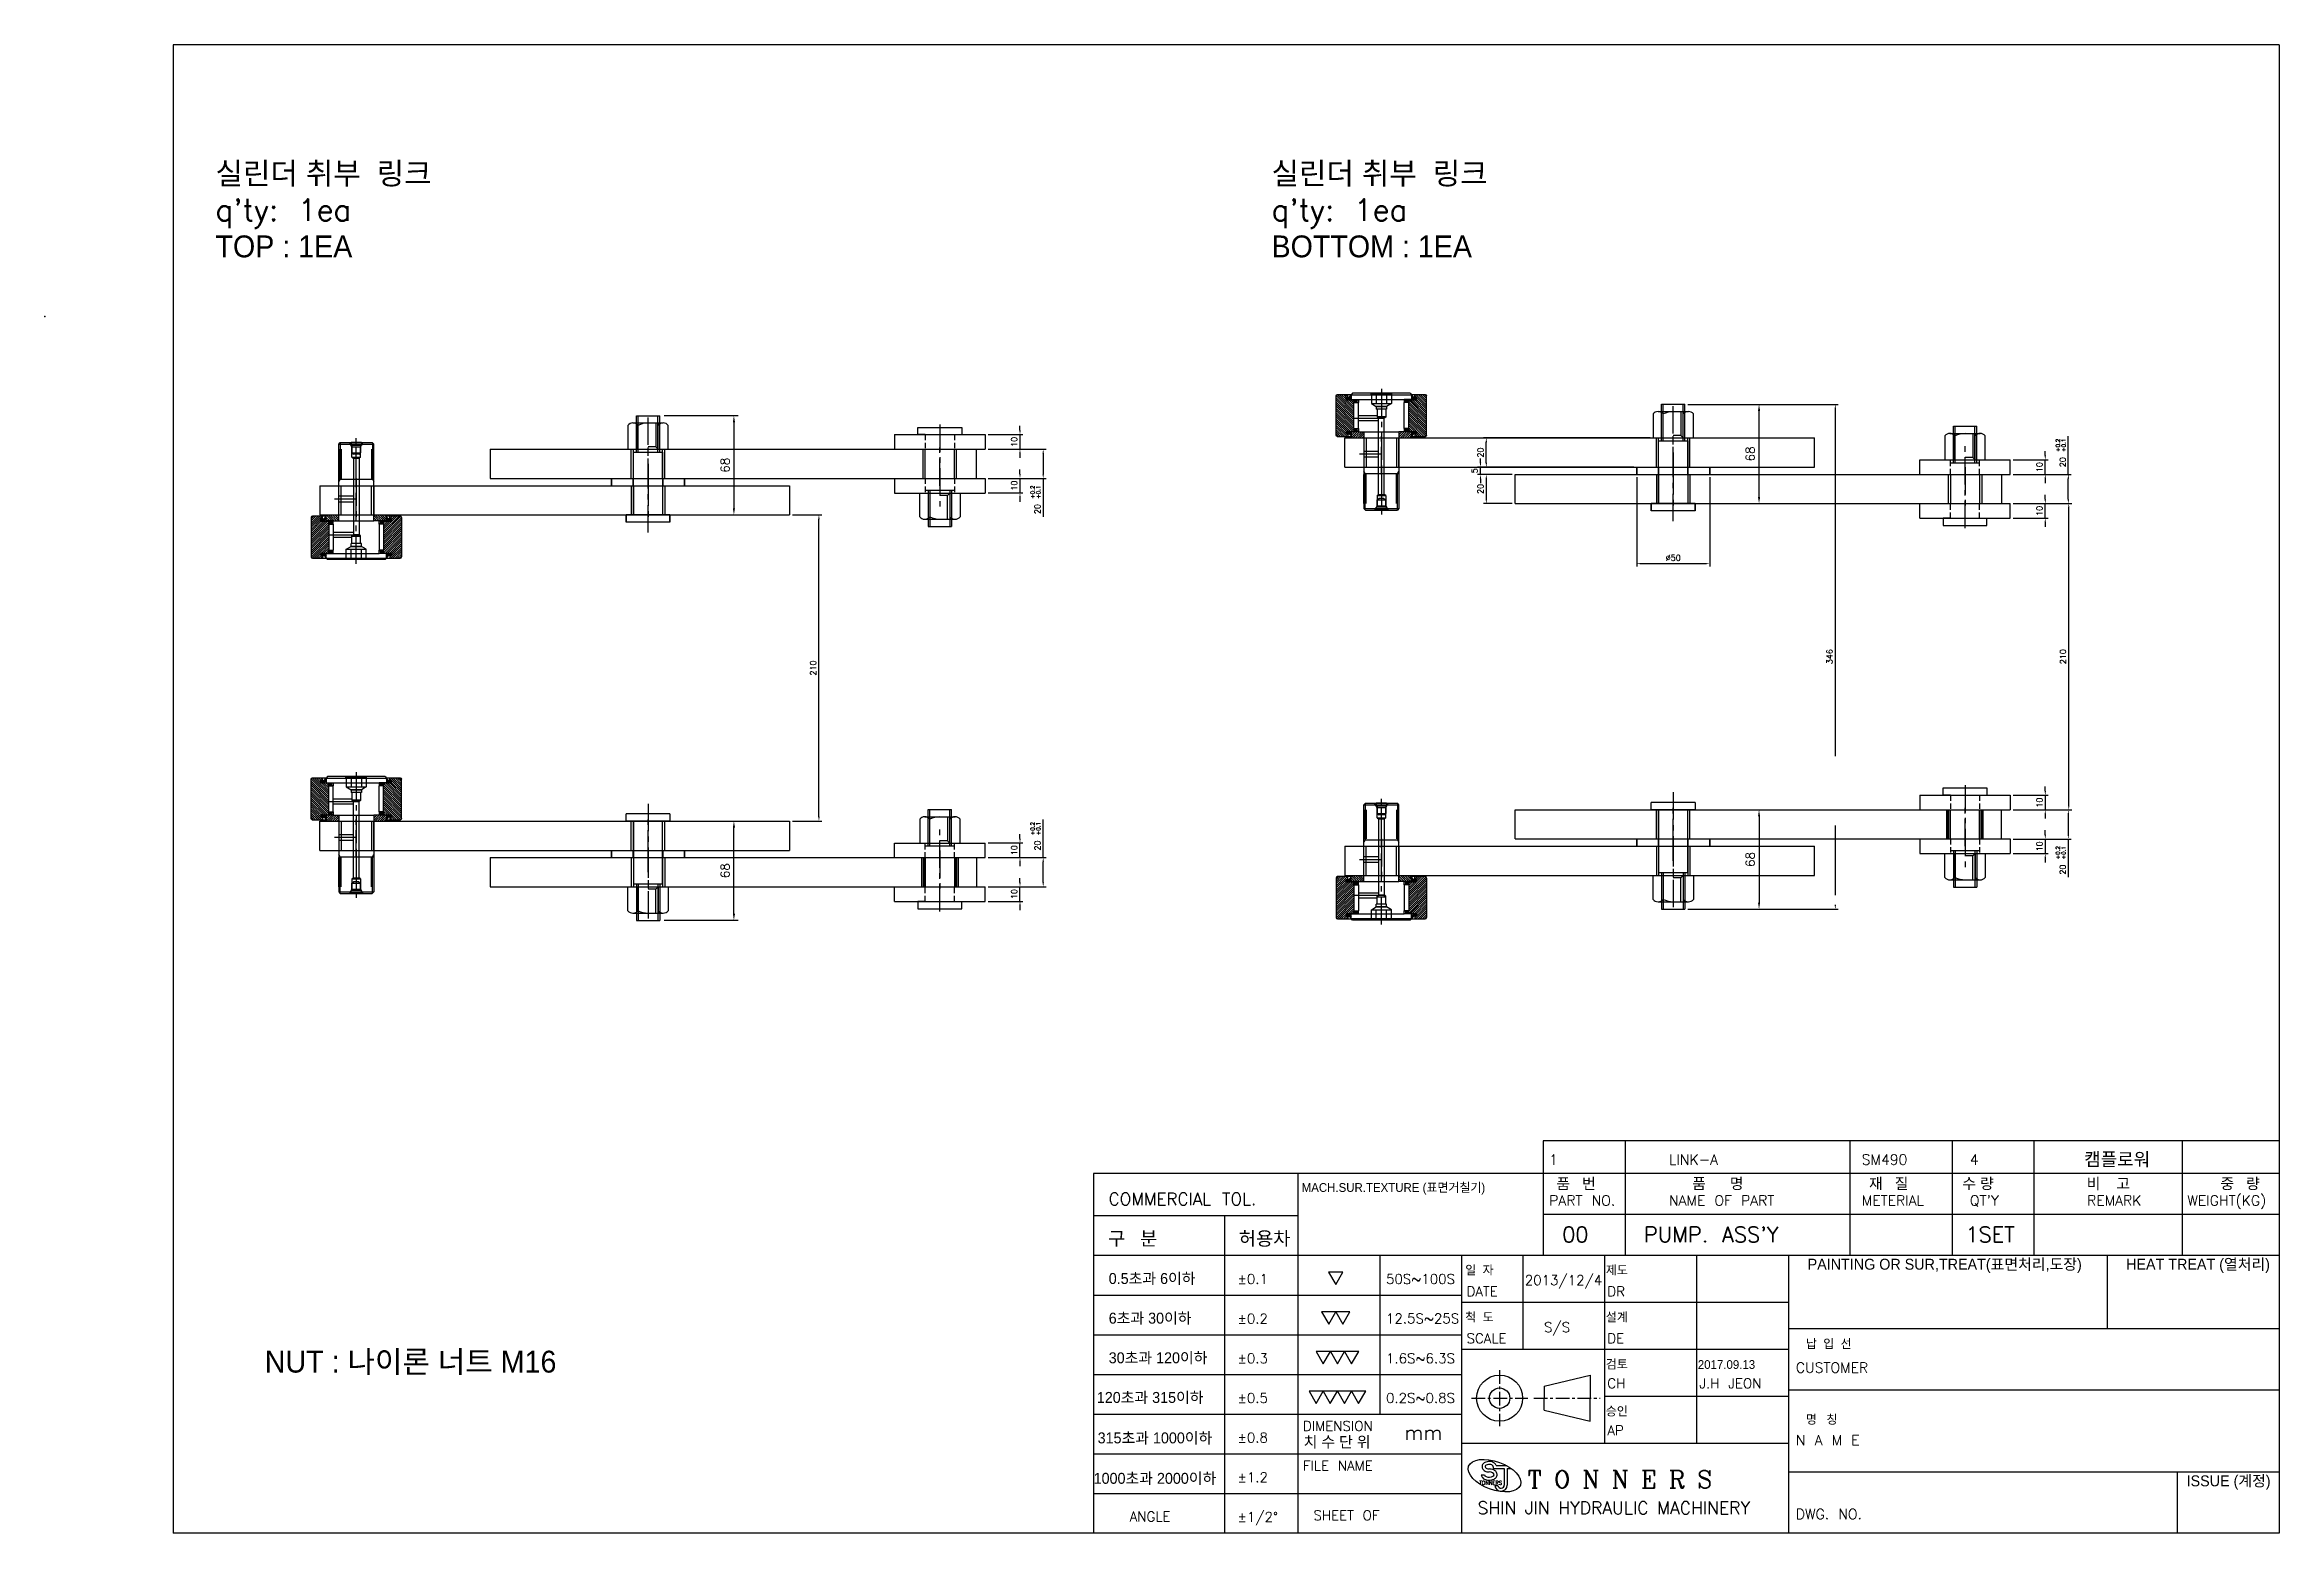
# Model space of a CAD drawing. Extents: x -2917 to 6643, y 8514 to 10799.
# Drawn here: x -2917 to -1385, y 8528 to 9549 of the extents above; entities that cross this region are included whole.
import ezdxf

# ---------------------------------------------------------------- set-up
doc = ezdxf.new("R2010")
doc.units = 0
doc.header["$LTSCALE"] = 15
doc.header["$MEASUREMENT"] = 0
for name, pattern in [('CENTER', [2, 1.25, -0.25, 0.25, -0.25]), ('HIDDEN', [0.375, 0.25, -0.125]), ('PHANTOM2', [31.75, 15.875, -3.175, 3.175, -3.175, 3.175, -3.175])]:
    doc.linetypes.add(name, pattern=pattern)
for name, color, linetype in [('1', 1, 'CENTER'), ('2', 2, 'HIDDEN'), ('3', 3, 'Continuous'), ('4', 4, 'Continuous'), ('DG', 4, 'Continuous'), ('DXF0', 7, 'Continuous'), ('DXF1', 7, 'Continuous'), ('DXF4', 7, 'Continuous'), ('RD', 1, 'Continuous')]:
    doc.layers.add(name, color=color, linetype=linetype)
doc.styles.add('HSG', font='romans.shx', dxfattribs={"bigfont": 'whgtxt.shx'})
doc.styles.add('ROMANC', font='romanc', dxfattribs={"height": 2})
doc.styles.add('ROMANS', font='txt.shx', dxfattribs={"bigfont": 'whgtxt.shx'})
doc.styles.get("Standard").update_dxf_attribs({"font": 'txt.shx'})
doc.dimstyles.new('ISO-25', dxfattribs={"dimtxt": 2.5, "dimasz": 2.5, "dimexe": 1.25, "dimexo": 0.625, "dimtad": 1, "dimtoh": 1, "dimdsep": 46, "dimtxsty": 'Standard', "dimcen": 2.5, "dimclrt": 6, "dimadec": 0, "dimazin": 0, "dimtfac": 1, "dimtmove": 0, "dimatfit": 3, "dimfxl": 1, "dimarcsym": 0})

msp = doc.modelspace()

# ---------------------------------------------------------------- texts
for s, height, p in [('1', 7.006, (-1885.811, 8780.744)), ('LINK-A', 7.0062, (-1803.746, 8780.744)), ('SM490', 7.0062, (-1671.58, 8780.744)), ('4', 7.006, (-1597.472, 8780.744)), ('COMMERCIAL TOL.', 8.40744, (-2187.739, 8753.029)), ('WEIGHT(KG)', 7.0062, (-1448.395, 8752.719)), ('PART NO.', 7.0062, (-1885.811, 8752.719)), ('NAME OF PART', 7.0062, (-1803.746, 8752.719)), ('METERIAL', 7.0062, (-1671.58, 8752.719)), ("QT'Y", 7.0062, (-1597.472, 8752.719)), ('REMARK', 7.0062, (-1517.141, 8752.719)), ('00', 10.5093, (-1876.872, 8727.659)), ("PUMP. ASS'Y", 10.5093, (-1820.823, 8727.659)), ('1SET', 10.5093, (-1600.493, 8727.659)), ('%%P0.1', 6.726, (-2099.345, 8698.998)), ('50S~100S', 6.726, (-1997.649, 8698.998)), ('2013/12/4', 6.726, (-1902.519, 8698.189)), ('DATE', 6.726, (-1942.456, 8690.505)), ('DR', 6.726, (-1845.969, 8690.505)), ('%%P0.2', 6.726, (-2099.345, 8671.814)), ('12.5S~25S', 6.726, (-1997.649, 8671.954)), ('S/S', 6.726, (-1889.318, 8665.961)), ('SCALE', 6.726, (-1942.456, 8658.276)), ('DE', 6.726, (-1845.969, 8658.276)), ('%%P0.3', 6.726, (-2099.345, 8644.63)), ('1.6S~6.3S', 6.726, (-1997.649, 8644.63)), ('CUSTOMER', 7.0062, (-1716.741, 8638.116)), ('%%P0.5', 6.726, (-2099.345, 8617.446)), ('0.2S~0.8S', 6.726, (-1997.649, 8617.446)), ('CH', 6.726, (-1845.969, 8627.449)), ('J.H JEON', 6.726, (-1782.913, 8627.449)), ('%%P0.8', 6.726, (-2099.345, 8590.262)), ('DIMENSION', 6.726, (-2054.556, 8598.253)), ('mm', 10.0889, (-1984.996, 8592.047)), ('AP', 6.726, (-1845.969, 8595.22)), ('N A M E', 7.0062, (-1716.741, 8588.39)), ('FILE NAME', 6.726, (-2054.556, 8571.069)), ('%%P1.2', 6.726, (-2099.345, 8563.078)), ('ANGLE', 6.726, (-2173.306, 8536.166)), ('%%P1/2%%D', 6.726, (-2099.345, 8535.894)), ('SHEET OF', 6.726, (-2047.339, 8537.016)), ('DWG. NO.', 7.0062, (-1716.741, 8537.744))]:
    msp.add_text(s, height=height).set_placement(p)
at = {"linetype": 'Continuous', "style": 'ROMANC'}
msp.add_text('T O N N E R S', height=12.00589, dxfattribs=at).set_placement((-1900.631, 8558.978))
at = {"char_height": 15, "attachment_point": 1}
for s, insert in [("{\\fGulim|b0|i0|c129|p50;실린더 취부  링크}\\Pq'ty: 1ea\\P{\\fGulim|b0|i0|c129|p50;TOP : 1EA}", (-2799.892, 9467.834)), ("{\\fGulim|b0|i0|c129|p50;실린더 취부  링크}\\Pq'ty: 1ea\\P{\\fGulim|b0|i0|c129|p50;BOTTOM : 1EA}", (-2076.108, 9467.834)), ('{\\fGulim|b0|i0|c129|p50;NUT : 나이론 너트 M16}', (-2766.102, 8653.22))]:
    msp.add_mtext_dynamic_manual_height_columns(s, width=5639.40542, gutter_width=75, heights=[0], dxfattribs=dict(at, insert=insert))
at = {"layer": '3'}
for s, height, style, p in [('TONNERS', 2.5532, 'ROMANS', (-1933.705, 8561.375)), ('SHIN JIN HYDRAULIC MACHINERY', 8.59676, 'HSG', (-1934.87, 8541.148))]:
    msp.add_text(s, height=height, dxfattribs=dict(at, style=style)).set_placement(p)
at = {"layer": '3', "color": 7, "attachment_point": 4}
for s, insert, char_height in [('\\f굴림|b0|i0|c129|p2;MACH.SUR.TEXTURE (표면거칠기)', (-2055.443, 8764.205), 6.0021), ('\\f굴림|b0|i0|c129|p2;품   번', (-1880.889, 8767.437), 7.50263), ('\\f굴림|b0|i0|c129|p2;품      명', (-1787.785, 8767.437), 7.50263), ('\\f굴림|b0|i0|c129|p2;재   질', (-1666.637, 8767.437), 7.50263), ('\\f굴림|b0|i0|c129|p2;수 량', (-1602.692, 8767.437), 7.50263), ('\\f굴림|b0|i0|c129|p2;비    고', (-1517.433, 8767.437), 7.50263), ('\\f굴림|b0|i0|c129|p2;중   량', (-1425.779, 8767.437), 7.50263), ('\\f굴림|b0|i0|c129|p2;구   분', (-2188.17, 8729.627), 9.37828), ('\\f굴림|b0|i0|c129|p2;허용차', (-2098.49, 8729.627), 9.37828), ('\\f굴림|b0|i0|c129|p2;PAINTING OR SUR,TREAT(표면처리,도장)', (-1708.674, 8711.387), 7.50263), ('\\f굴림|b0|i0|c129|p2;HEAT TREAT (열처리)', (-1490.381, 8711.387), 7.50263), ('\\f굴림|b0|i0|c129|p2;0.5초과 6이하', (-2187.685, 8702.313), 7.50263), ('\\f굴림|b0|i0|c129|p2;일  자', (-1943.343, 8708.155), 6.0021), ('\\f굴림|b0|i0|c129|p2;제도', (-1846.995, 8708.155), 6.0021), ('\\f굴림|b0|i0|c129|p2;6초과 30이하', (-2187.685, 8675.129), 7.50263), ('\\f굴림|b0|i0|c129|p2;척  도', (-1943.343, 8675.927), 6.0021), ('\\f굴림|b0|i0|c129|p2;설계', (-1846.995, 8675.927), 6.0021), ('\\f굴림|b0|i0|c129|p2;납  입  선', (-1709.872, 8657.711), 6.0021), ('\\f굴림|b0|i0|c129|p2;30초과 120이하', (-2187.685, 8647.945), 7.50263), ('\\f굴림|b0|i0|c129|p2;검토', (-1846.995, 8643.698), 6.0021), ('{\\fGulim|b0|i0|c129|p2;2017.09.13}', (-1783.94, 8643.698), 6.0021), ('\\f굴림|b0|i0|c129|p2;120초과 315이하', (-2195.841, 8620.761), 7.50263), ('\\f굴림|b0|i0|c129|p2;승인', (-1846.995, 8611.47), 6.0021), ('\\f굴림|b0|i0|c129|p2;명   칭', (-1709.872, 8605.829), 6.0021), ('\\f굴림|b0|i0|c129|p2;315초과 1000이하', (-2195.298, 8593.034), 7.50263), ('\\f굴림|b0|i0|c129|p2;치 수 단 위', (-2054.086, 8590.317), 7.50263), ('\\f굴림|b0|i0|c129|p2;1000초과 2000이하', (-2198.024, 8565.306), 7.50263), ('\\f굴림|b0|i0|c129|p2;ISSUE (계정)', (-1448.933, 8562.856), 7.50263)]:
    msp.add_mtext(s, dxfattribs=dict(at, insert=insert, char_height=char_height))
at = {"layer": '4', "color": 6, "linetype": 'PHANTOM2', "insert": (-1519.123, 8789.003), "char_height": 9, "width": 47.86658, "attachment_point": 1}
msp.add_mtext('캠플로워', dxfattribs=at)

# ---------------------------------------------------------------- blocks, each defined once
blk = doc.blocks.new('F WEER ER')
at = {"layer": 'DXF0', "color": 3, "linetype": 'Continuous'}
for p, q in [((1814.7, 10703.1), (1816.7, 10703.1)), ((1814.7, 10696.1), (1814.7, 10703.1)), ((1814.7, 10703.1), (1814.7, 10696.1)), ((1814.7, 10696.1), (1816.7, 10696.1)), ((1816.7, 10696.1), (1816.7, 10703.1)), ((1816.7, 10702.6), (1821.7, 10702.6)), ((1816.7, 10702.6), (1822.1, 10702.6)), ((1816.7, 10696.6), (1821.7, 10696.6)), ((1816.7, 10696.6), (1821.7, 10696.6)), ((1816.7, 10696.6), (1822.1, 10696.6)), ((1821.7, 10702.6), (1822.7, 10701.4)), ((1821.7, 10702.6), (1821.7, 10696.6)), ((1822.7, 10697.9), (1821.7, 10696.6)), ((1822.7, 10701.6), (1822.7, 10697.6)), ((1822.7, 10697.9), (1822.7, 10701.4)), ((1875.8, 10702.6), (1882.9, 10702.6)), ((1875.8, 10696.6), (1882.9, 10696.6)), ((1878.8, 10702.6), (1877.8, 10701.4)), ((1877.8, 10697.9), (1877.8, 10701.4)), ((1877.8, 10697.9), (1878.8, 10696.6)), ((1883.8, 10702.6), (1878.8, 10702.6)), ((1878.8, 10702.6), (1878.8, 10696.6)), ((1883.8, 10696.6), (1878.8, 10696.6)), ((1883.8, 10696.6), (1878.8, 10696.6)), ((1882.9, 10702.6), (1882.9, 10696.6)), ((1885.8, 10703.1), (1883.8, 10703.1)), ((1883.8, 10696.1), (1883.8, 10703.1)), ((1885.8, 10696.1), (1883.8, 10696.1)), ((1885.8, 10696.1), (1885.8, 10703.1))]:
    blk.add_line(p, q, dxfattribs=at)
at = {"layer": 'DXF1', "color": 4, "linetype": 'Continuous'}
for p, q in [((1806.5, 10729.9), (1818.1, 10718.4)), ((1806.5, 10728.5), (1816.6, 10718.4)), ((1806.5, 10727.1), (1809.8, 10723.8)), ((1806.5, 10725.6), (1808.4, 10723.7)), ((1806.5, 10724.1), (1808, 10722.7)), ((1806.5, 10722.7), (1806.5, 10722.7)), ((1807.1, 10720.3), (1808.1, 10721.3)), ((1807.3, 10730.6), (1819.6, 10718.4)), ((1807.5, 10720.3), (1810.1, 10722.9)), ((1807.8, 10720.3), (1810.1, 10722.6)), ((1808.2, 10720.4), (1810.1, 10722.3)), ((1808.4, 10722.1), (1810, 10723.8)), ((1808.4, 10722.4), (1809.7, 10723.8)), ((1808.4, 10722.7), (1809.4, 10723.8)), ((1808.4, 10723), (1809.1, 10723.8)), ((1808.4, 10723.3), (1808.8, 10723.8)), ((1808.4, 10723.6), (1808.5, 10723.8)), ((1808.4, 10721.8), (1810.1, 10723.5)), ((1808.4, 10721.5), (1810.1, 10723.2)), ((1808.8, 10730.6), (1821, 10718.4)), ((1808.8, 10720.8), (1810.1, 10722)), ((1809.5, 10721.2), (1810.1, 10721.7)), ((1810.1, 10723.5), (1815.2, 10718.4)), ((1810.1, 10722), (1813.7, 10718.4)), ((1810.2, 10730.6), (1822.5, 10718.4)), ((1811.7, 10730.6), (1824, 10718.4)), ((1813.2, 10730.6), (1825.4, 10718.4)), ((1814.6, 10730.6), (1826.9, 10718.4)), ((1816.1, 10730.6), (1828.3, 10718.4)), ((1817.6, 10730.6), (1829.8, 10718.4)), ((1819, 10730.6), (1831.3, 10718.4)), ((1820.5, 10730.6), (1831.9, 10719.2)), ((1821.9, 10730.6), (1831.9, 10720.7)), ((1823.4, 10730.6), (1831.9, 10722.1)), ((1824.9, 10730.6), (1831.9, 10723.6)), ((1826.3, 10730.6), (1833.2, 10723.8)), ((1827.8, 10730.6), (1835.5, 10722.9)), ((1829.2, 10730.6), (1835.5, 10724.4)), ((1830.7, 10730.6), (1835.5, 10725.8)), ((1831.9, 10722.1), (1833.6, 10723.8)), ((1831.9, 10722.4), (1833.3, 10723.8)), ((1831.9, 10722.7), (1833, 10723.8)), ((1831.9, 10723), (1832.7, 10723.8)), ((1831.9, 10723.3), (1832.4, 10723.8)), ((1831.9, 10723.6), (1832.1, 10723.8)), ((1831.9, 10721.8), (1833.6, 10723.5)), ((1831.9, 10721.5), (1833.6, 10723.2)), ((1832.1, 10721.4), (1833.6, 10722.9)), ((1832.2, 10730.6), (1835.5, 10727.3)), ((1832.3, 10721.3), (1833.6, 10722.6)), ((1832.5, 10721.2), (1833.6, 10722.3)), ((1832.7, 10721.1), (1833.6, 10722)), ((1832.8, 10720.9), (1833.6, 10721.7)), ((1833, 10720.8), (1833.6, 10721.4)), ((1833.2, 10720.7), (1833.8, 10721.3)), ((1833.4, 10720.6), (1834, 10721.2)), ((1833.6, 10730.6), (1835.5, 10728.7)), ((1833.6, 10723.3), (1834.3, 10722.7)), ((1833.6, 10720.5), (1834.2, 10721)), ((1833.8, 10720.4), (1834.3, 10720.9)), ((1806.8, 10720.3), (1806.9, 10720.4)), ((1810.1, 10720.5), (1812.3, 10718.4)), ((1810.1, 10719.1), (1810.8, 10718.4)), ((1810.1, 10717.2), (1811.1, 10718.3)), ((1810.1, 10718.1), (1810.2, 10718.3)), ((1810.1, 10716.4), (1811.6, 10717.9)), ((1810.9, 10716.3), (1811.6, 10717)), ((1830.4, 10717.3), (1831.4, 10718.3)), ((1830.4, 10718.2), (1830.5, 10718.3)), ((1830.4, 10716.4), (1831.9, 10717.9)), ((1831.1, 10716.3), (1831.9, 10717)), ((1832.1, 10717.7), (1834.6, 10720.3)), ((1832.1, 10719.3), (1833.1, 10720.3)), ((1832.1, 10716.2), (1836, 10720.1)), ((1832.1, 10714.7), (1836.3, 10718.9)), ((1832.1, 10713.1), (1836.3, 10717.4)), ((1832.1, 10711.6), (1836.3, 10715.8)), ((1833.6, 10711.6), (1836.3, 10714.3)), ((1834, 10720.3), (1834.5, 10720.8)), ((1834.3, 10720.3), (1834.7, 10720.7)), ((1834.6, 10720.3), (1834.8, 10720.5)), ((1834.9, 10720.3), (1835, 10720.4)), ((1835.1, 10711.6), (1836.3, 10712.7)), ((1806.5, 10675.9), (1813.8, 10668.6)), ((1806.9, 10678.9), (1806.9, 10678.9)), ((1807.1, 10678.7), (1807.2, 10678.9)), ((1807.2, 10678.6), (1807.5, 10678.9)), ((1807.3, 10676.6), (1808.4, 10675.5)), ((1807.4, 10678.5), (1807.8, 10678.9)), ((1807.6, 10678.3), (1808.1, 10678.8)), ((1807.7, 10678.2), (1808.3, 10678.7)), ((1807.9, 10678.1), (1808.5, 10678.6)), ((1808.1, 10678), (1808.6, 10678.5)), ((1808.3, 10677.8), (1808.8, 10678.4)), ((1808.4, 10677.7), (1809, 10678.3)), ((1808.4, 10677.4), (1809.2, 10678.2)), ((1808.4, 10677.1), (1809.4, 10678.1)), ((1808.4, 10676.8), (1809.6, 10678)), ((1808.4, 10676.5), (1809.8, 10677.9)), ((1808.4, 10676.2), (1810, 10677.8)), ((1808.4, 10675.9), (1810.1, 10677.6)), ((1808.4, 10675.6), (1810.1, 10677.3)), ((1808.4, 10675.5), (1815.3, 10668.6)), ((1808.6, 10675.5), (1810.1, 10677)), ((1808.9, 10675.5), (1810.1, 10676.7)), ((1809.2, 10675.5), (1810.1, 10676.4)), ((1809.5, 10675.5), (1810.1, 10676.1)), ((1809.8, 10675.5), (1810.1, 10675.8)), ((1809.9, 10675.5), (1816.7, 10668.6)), ((1810.1, 10682), (1811, 10683)), ((1810.1, 10682.9), (1810.1, 10683)), ((1810.1, 10681.1), (1811.6, 10682.6)), ((1810.1, 10679.6), (1821.1, 10668.6)), ((1810.1, 10678.2), (1819.6, 10668.6)), ((1810.1, 10676.7), (1818.2, 10668.6)), ((1810.3, 10680.9), (1822.6, 10668.6)), ((1810.8, 10680.9), (1811.6, 10681.8)), ((1811.8, 10680.9), (1824, 10668.6)), ((1813.2, 10680.9), (1825.5, 10668.6)), ((1814.7, 10680.9), (1826.9, 10668.6)), ((1816.2, 10680.9), (1828.4, 10668.6)), ((1817.6, 10680.9), (1829.9, 10668.6)), ((1819.1, 10680.9), (1831.3, 10668.6)), ((1820.5, 10680.9), (1832.8, 10668.6)), ((1822, 10680.9), (1834.2, 10668.6)), ((1823.5, 10680.9), (1835.3, 10669)), ((1824.9, 10680.9), (1835.5, 10670.3)), ((1826.4, 10680.9), (1835.5, 10671.8)), ((1827.8, 10680.9), (1831.9, 10676.8)), ((1829.3, 10680.9), (1831.9, 10678.3)), ((1830.4, 10682.1), (1831.3, 10683)), ((1830.4, 10683), (1830.4, 10683)), ((1830.4, 10681.2), (1831.9, 10682.7)), ((1830.8, 10680.9), (1831.9, 10679.7)), ((1831, 10680.9), (1831.9, 10681.8)), ((1831.9, 10676.1), (1834.7, 10678.9)), ((1831.9, 10676.4), (1834.4, 10678.9)), ((1831.9, 10676.7), (1834.1, 10678.9)), ((1831.9, 10677), (1833.5, 10678.6)), ((1831.9, 10677.3), (1832.8, 10678.3)), ((1831.9, 10677.6), (1832.2, 10677.9)), ((1831.9, 10675.8), (1833.6, 10677.5)), ((1831.9, 10675.5), (1833.6, 10677.2)), ((1832.1, 10683.9), (1835.8, 10687.6)), ((1832.1, 10685.5), (1834.2, 10687.6)), ((1832.1, 10687), (1832.7, 10687.6)), ((1832.1, 10682.4), (1836.3, 10686.6)), ((1832.1, 10680.8), (1836.3, 10685.1)), ((1832.1, 10679.4), (1836.3, 10683.5)), ((1832.1, 10675.5), (1833.6, 10676.9)), ((1832.4, 10675.5), (1833.6, 10676.6)), ((1832.7, 10675.5), (1833.6, 10676.3)), ((1833, 10675.5), (1833.6, 10676)), ((1833.2, 10678.9), (1836.3, 10682)), ((1833.2, 10675.5), (1835.5, 10673.2)), ((1833.3, 10675.5), (1833.6, 10675.7)), ((1833.6, 10676.6), (1835.5, 10674.7)), ((1834.5, 10678.4), (1835, 10678.9)), ((1834.7, 10678.9), (1836.3, 10680.4)), ((1835.1, 10676.6), (1835.5, 10676.1)), ((1806.5, 10674.5), (1812.3, 10668.6)), ((1806.5, 10673), (1810.9, 10668.6)), ((1806.5, 10671.5), (1809.4, 10668.6)), ((1806.5, 10670.1), (1807.9, 10668.6))]:
    blk.add_line(p, q, dxfattribs=at)
at = {"layer": 'DXF1', "linetype": 'Continuous'}
for p, q in [((1806.5, 10729.6), (1806.5, 10720.1)), ((1808.4, 10722.7), (1806.5, 10722.7)), ((1808.4, 10721.5), (1806.8, 10720.3)), ((1834.5, 10730.6), (1807.5, 10730.6)), ((1810.1, 10721.5), (1808, 10720.3)), ((1810.1, 10723.8), (1808.4, 10723.8)), ((1808.4, 10723.8), (1808.4, 10721.5)), ((1810.1, 10723.8), (1810.1, 10718.3)), ((1831.9, 10723.8), (1831.9, 10718.3)), ((1831.9, 10723.8), (1833.6, 10723.8)), ((1831.9, 10721.5), (1834, 10720.3)), ((1833.6, 10723.8), (1833.6, 10721.5)), ((1833.6, 10722.7), (1835.5, 10722.7)), ((1833.6, 10721.5), (1835.1, 10720.3)), ((1835.5, 10720.3), (1835.5, 10729.6)), ((1805.7, 10719.3), (1806.7, 10720.3)), ((1805.7, 10679.9), (1805.7, 10719.3)), ((1806.7, 10720.3), (1809.9, 10720.3)), ((1806.7, 10720.3), (1806.7, 10678.9)), ((1809.9, 10720.3), (1809.9, 10715.4)), ((1809.9, 10715.4), (1809.9, 10683.9)), ((1809.9, 10715.4), (1812.1, 10715.4)), ((1810.1, 10718.4), (1812.1, 10718.4)), ((1810.1, 10718.3), (1810.1, 10715.4)), ((1812, 10718.3), (1810.1, 10718.3)), ((1811.7, 10716.3), (1810.1, 10716.3)), ((1811.6, 10718.3), (1811.6, 10716.3)), ((1829.9, 10718.4), (1812.1, 10718.4)), ((1812.1, 10718.4), (1812.1, 10715.4)), ((1829.9, 10715.4), (1812.1, 10715.4)), ((1829.9, 10718.4), (1829.9, 10715.4)), ((1829.9, 10718.4), (1831.9, 10718.4)), ((1831.9, 10718.3), (1829.9, 10718.3)), ((1829.9, 10715.4), (1832.1, 10715.4)), ((1831.9, 10716.3), (1830.3, 10716.3)), ((1830.4, 10718.3), (1830.4, 10716.3)), ((1831.9, 10715.4), (1831.9, 10718.3)), ((1832.1, 10719.8), (1832.6, 10720.3)), ((1832.1, 10715.4), (1832.1, 10719.8)), ((1832.1, 10715.4), (1832.1, 10711.6)), ((1832.1, 10711.6), (1832.1, 10687.6)), ((1832.1, 10711.6), (1884.8, 10711.6)), ((1832.6, 10720.3), (1835.8, 10720.3)), ((1835.8, 10720.3), (1836.3, 10719.8)), ((1836.3, 10719.8), (1836.3, 10711.6)), ((1860.8, 10711.6), (1860.8, 10687.6)), ((1884.8, 10711.6), (1884.8, 10687.6)), ((1884.8, 10711.6), (1885.8, 10710.6)), ((1885.8, 10710.6), (1885.8, 10688.6)), ((1805.7, 10679.9), (1806.7, 10678.9)), ((1806.5, 10679.1), (1806.5, 10669.6)), ((1808.4, 10676.6), (1806.5, 10676.6)), ((1806.7, 10678.9), (1809.9, 10678.9)), ((1808.4, 10677.7), (1806.8, 10678.9)), ((1810.1, 10677.7), (1808, 10678.9)), ((1808.4, 10675.5), (1808.4, 10677.7)), ((1810.1, 10675.5), (1808.4, 10675.5)), ((1809.9, 10683.9), (1812.1, 10683.9)), ((1809.9, 10678.9), (1809.9, 10683.9)), ((1810.1, 10683.9), (1810.1, 10680.9)), ((1811.7, 10683), (1810.1, 10683)), ((1810.1, 10680.9), (1812, 10680.9)), ((1810.1, 10680.9), (1810.1, 10675.5)), ((1810.1, 10680.9), (1812.1, 10680.9)), ((1811.6, 10680.9), (1811.6, 10683)), ((1829.9, 10683.9), (1812.1, 10683.9)), ((1812.1, 10680.9), (1812.1, 10683.9)), ((1829.9, 10680.9), (1812.1, 10680.9)), ((1829.9, 10680.9), (1829.9, 10683.9)), ((1829.9, 10683.9), (1832.1, 10683.9)), ((1829.9, 10680.9), (1831.9, 10680.9)), ((1829.9, 10680.9), (1831.9, 10680.9)), ((1831.9, 10683), (1830.3, 10683)), ((1830.4, 10680.9), (1830.4, 10683)), ((1831.9, 10680.9), (1831.9, 10683.9)), ((1831.9, 10680.9), (1831.9, 10675.5)), ((1831.9, 10677.7), (1834, 10678.9)), ((1831.9, 10675.5), (1833.6, 10675.5)), ((1832.1, 10687.6), (1884.8, 10687.6)), ((1832.1, 10683.9), (1832.1, 10687.6)), ((1832.1, 10679.4), (1832.1, 10683.9)), ((1832.1, 10679.4), (1832.6, 10678.9)), ((1832.6, 10678.9), (1835.8, 10678.9)), ((1833.6, 10677.7), (1835.1, 10678.9)), ((1833.6, 10675.5), (1833.6, 10677.7)), ((1833.6, 10676.6), (1835.5, 10676.6)), ((1835.5, 10669.6), (1835.5, 10678.9)), ((1835.8, 10678.9), (1836.3, 10679.4)), ((1836.3, 10687.6), (1836.3, 10679.4)), ((1884.8, 10687.6), (1885.8, 10688.6)), ((1834.5, 10668.6), (1807.5, 10668.6))]:
    blk.add_line(p, q, dxfattribs=at)
at = {"layer": 'DXF1', "color": 2, "linetype": 'Continuous'}
for p, q in [((1806.4, 10706.5), (1805.7, 10706.9)), ((1806.4, 10706.5), (1812.7, 10706.5)), ((1806.4, 10706.5), (1806.4, 10692.7)), ((1812.7, 10706.5), (1814.7, 10703.1)), ((1812.7, 10706.5), (1812.7, 10692.7)), ((1820.9, 10715.4), (1820.9, 10702.6)), ((1824.4, 10715.4), (1824.4, 10701.6)), ((1845.3, 10711.6), (1845.3, 10701.6)), ((1849.3, 10711.6), (1849.3, 10701.6)), ((1806.4, 10692.7), (1805.7, 10692.3)), ((1806.4, 10703.1), (1812.7, 10703.1)), ((1806.4, 10696.1), (1812.7, 10696.1)), ((1806.4, 10692.7), (1812.7, 10692.7)), ((1812.7, 10692.7), (1814.7, 10696.1)), ((1875.2, 10701.6), (1822.7, 10701.6)), ((1875.2, 10697.6), (1822.7, 10697.6))]:
    blk.add_line(p, q, dxfattribs=at)
at = {"layer": 'DXF1', "color": 3, "linetype": 'CENTER'}
for p, q in [((1822.7, 10718.4), (1822.7, 10699.6)), ((1847.3, 10714.6), (1847.3, 10699.6)), ((1802.7, 10699.6), (1888.8, 10699.6))]:
    blk.add_line(p, q, dxfattribs=at)
at = {"layer": 'DXF1', "color": 1, "linetype": 'Continuous'}
for p, q in [((1860.8, 10710.7), (1859.2, 10711.6)), ((1885.7, 10710.7), (1860.8, 10710.7)), ((1860.8, 10688.5), (1859.2, 10687.6)), ((1885.7, 10688.5), (1860.8, 10688.5))]:
    blk.add_line(p, q, dxfattribs=at)
at = {"layer": 'DXF1', "linetype": 'Continuous'}
for centre, radius, start, end in [((1807.5, 10729.6), 1, 90, 180), ((1834.5, 10729.6), 1, 0, 90), ((1814.1, 10716.9), 2.5, 143.1301, 216.8699), ((1827.9, 10716.9), 2.5, 323.1301, 36.8699), ((1814.1, 10682.4), 2.5, 143.1301, 216.8699), ((1827.9, 10682.4), 2.5, 323.1301, 36.8699), ((1807.5, 10669.6), 1, 180, 270), ((1834.5, 10669.6), 1, 270, 0)]:
    blk.add_arc(centre, radius, start, end, dxfattribs=at)
at = {"layer": 'DXF4', "color": 6, "linetype": 'Continuous'}
for p, q in [((1822.1, 10702.6), (1822.7, 10701.6)), ((1822.1, 10696.6), (1822.7, 10697.6)), ((1875.8, 10702.6), (1875.2, 10701.6)), ((1875.2, 10701.6), (1875.2, 10697.6)), ((1875.8, 10696.6), (1875.2, 10697.6)), ((1875.8, 10702.6), (1875.8, 10696.6)), ((1882.9, 10702.6), (1885.8, 10704.3)), ((1882.9, 10696.6), (1885.8, 10695))]:
    blk.add_line(p, q, dxfattribs=at)
blk = doc.blocks.new('*U522')
at = {"layer": '1', "color": 0, "transparency": 16777216}
blk.add_line((0, -15), (0, 15), dxfattribs=at)
blk = doc.blocks.new('*U526')
at = {"layer": '1', "color": 0, "transparency": 16777216}
blk.add_line((0, 15), (0, -15), dxfattribs=at)
blk = doc.blocks.new('*U528')
at = {"layer": '1', "color": 0, "transparency": 16777216}
blk.add_line((0, -15), (0, 15), dxfattribs=at)
blk = doc.blocks.new('*U530')
at = {"layer": '1', "color": 0, "transparency": 16777216}
blk.add_line((0, 15), (0, -15), dxfattribs=at)
blk = doc.blocks.new('*U534')
at = {"layer": '1', "color": 0, "transparency": 16777216}
blk.add_line((0, -15), (0, 15), dxfattribs=at)
blk = doc.blocks.new('*U535')
at = {"layer": '1', "color": 0, "transparency": 16777216}
blk.add_line((0, -15), (0, 15), dxfattribs=at)
blk = doc.blocks.new('*U536')
at = {"layer": '1', "color": 0, "transparency": 16777216}
blk.add_line((0, 15), (0, -15), dxfattribs=at)
blk = doc.blocks.new('*U544')
at = {"layer": '1', "color": 0, "transparency": 16777216}
blk.add_line((0, 15), (0, -15), dxfattribs=at)
blk = doc.blocks.new('*D558')
at = {"layer": '4', "color": 4, "linetype": 'PHANTOM2', "lineweight": -2, "transparency": 16777216}
for p, q in [((-2492.4, 9294.3), (-2441.6, 9294.3)), ((-2444.6, 9289.8), (-2444.6, 9230.8)), ((-2485.4, 9226.3), (-2441.6, 9226.3))]:
    blk.add_line(p, q, dxfattribs=at)
at = {"layer": '4', "color": 4, "linetype": 'PHANTOM2', "transparency": 16777216}
for points in [[(-2445.3, 9289.8), (-2443.8, 9289.8), (-2444.6, 9294.3)], [(-2445.3, 9230.8), (-2443.8, 9230.8), (-2444.6, 9226.3)]]:
    blk.add_solid(points, dxfattribs=at)
at = {"layer": 'Defpoints', "color": 0, "linetype": 'PHANTOM2', "transparency": 16777216}
for p in [(-2495.4, 9294.3), (-2488.4, 9226.3), (-2444.6, 9226.3)]:
    blk.add_point(p, dxfattribs=at)
at = {"layer": '4', "color": 7, "linetype": 'PHANTOM2', "transparency": 16777216, "insert": (-2450.6, 9260.3), "char_height": 6, "attachment_point": 5, "rotation": 90}
blk.add_mtext('68', dxfattribs=at)
blk = doc.blocks.new('*U561')
at = {"layer": '1', "color": 0, "transparency": 16777216}
blk.add_line((0, -15), (0, 15), dxfattribs=at)
blk = doc.blocks.new('*U562')
at = {"layer": '1', "color": 0, "transparency": 16777216}
blk.add_line((0, 15), (0, -15), dxfattribs=at)
blk = doc.blocks.new('*U560')
at = {"layer": '1', "color": 0, "transparency": 16777216}
blk.add_line((0, -15), (0, 15), dxfattribs=at)
blk = doc.blocks.new('*D563')
at = {"layer": '4', "color": 4, "linetype": 'PHANTOM2', "lineweight": -2, "transparency": 16777216}
for p, q in [((-2485.4, 9016.3), (-2441.6, 9016.3)), ((-2444.6, 8952.8), (-2444.6, 9011.8)), ((-2492.4, 8948.3), (-2441.6, 8948.3))]:
    blk.add_line(p, q, dxfattribs=at)
at = {"layer": '4', "color": 4, "linetype": 'PHANTOM2', "transparency": 16777216}
for points in [[(-2445.3, 9011.8), (-2443.8, 9011.8), (-2444.6, 9016.3)], [(-2445.3, 8952.8), (-2443.8, 8952.8), (-2444.6, 8948.3)]]:
    blk.add_solid(points, dxfattribs=at)
at = {"layer": 'Defpoints', "color": 0, "linetype": 'PHANTOM2', "transparency": 16777216}
for p in [(-2488.4, 9016.3), (-2444.6, 9016.3), (-2495.4, 8948.3)]:
    blk.add_point(p, dxfattribs=at)
at = {"layer": '4', "color": 7, "linetype": 'PHANTOM2', "transparency": 16777216, "insert": (-2450.6, 8982.3), "char_height": 6, "attachment_point": 5, "rotation": 90}
blk.add_mtext('68', dxfattribs=at)
blk = doc.blocks.new('*U758')
at = {"layer": '1', "color": 0, "transparency": 16777216}
blk.add_line((0, -15), (0, 15), dxfattribs=at)
blk = doc.blocks.new('*U761')
at = {"layer": '1', "color": 0, "transparency": 16777216}
blk.add_line((0, 15), (0, -15), dxfattribs=at)
blk = doc.blocks.new('*U760')
at = {"layer": '1', "color": 0, "transparency": 16777216}
blk.add_line((0, 15), (0, -15), dxfattribs=at)
blk = doc.blocks.new('*D762')
at = {"layer": '4', "color": 4, "linetype": 'PHANTOM2', "lineweight": -2, "transparency": 16777216}
for p, q in [((-2270.4, 9271.3), (-2230.6, 9271.3)), ((-2232.6, 9268.3), (-2232.6, 9254.3)), ((-2270.4, 9251.3), (-2230.6, 9251.3)), ((-2232.6, 9251.3), (-2232.6, 9225))]:
    blk.add_line(p, q, dxfattribs=at)
at = {"layer": '4', "color": 4, "linetype": 'PHANTOM2', "transparency": 16777216}
for points in [[(-2233.1, 9268.3), (-2232.1, 9268.3), (-2232.6, 9271.3)], [(-2233.1, 9254.3), (-2232.1, 9254.3), (-2232.6, 9251.3)]]:
    blk.add_solid(points, dxfattribs=at)
at = {"layer": 'Defpoints', "color": 0, "linetype": 'PHANTOM2', "transparency": 16777216}
for p in [(-2272.4, 9271.3), (-2272.4, 9251.3), (-2232.6, 9251.3)]:
    blk.add_point(p, dxfattribs=at)
at = {"layer": '4', "color": 7, "linetype": 'PHANTOM2', "transparency": 16777216, "insert": (-2237.9, 9236.6), "char_height": 4, "attachment_point": 5, "rotation": 90}
blk.add_mtext('20 {\\H0.7x;\\S+0.2^ +0.1;}', dxfattribs=at)
blk = doc.blocks.new('*D763')
at = {"layer": '4', "color": 4, "linetype": 'PHANTOM2', "lineweight": -2, "transparency": 16777216}
for p, q in [((-2270.4, 9281.3), (-2246.5, 9281.3)), ((-2248.5, 9284.3), (-2248.5, 9287.3)), ((-2248.5, 9281.3), (-2248.5, 9271.3)), ((-2270.4, 9271.3), (-2246.5, 9271.3)), ((-2248.5, 9268.3), (-2248.5, 9265.3))]:
    blk.add_line(p, q, dxfattribs=at)
at = {"layer": '4', "color": 4, "linetype": 'PHANTOM2', "transparency": 16777216}
for points in [[(-2249, 9284.3), (-2248, 9284.3), (-2248.5, 9281.3)], [(-2249, 9268.3), (-2248, 9268.3), (-2248.5, 9271.3)]]:
    blk.add_solid(points, dxfattribs=at)
at = {"layer": 'Defpoints', "color": 0, "linetype": 'PHANTOM2', "transparency": 16777216}
for p in [(-2272.4, 9281.3), (-2272.4, 9271.3), (-2248.5, 9271.3)]:
    blk.add_point(p, dxfattribs=at)
at = {"layer": '4', "color": 7, "linetype": 'PHANTOM2', "transparency": 16777216, "insert": (-2252.5, 9276.3), "char_height": 4, "attachment_point": 5, "rotation": 90}
blk.add_mtext('10', dxfattribs=at)
blk = doc.blocks.new('*D764')
at = {"layer": '4', "color": 4, "linetype": 'PHANTOM2', "lineweight": -2, "transparency": 16777216}
for p, q in [((-2270.4, 9251.3), (-2246.5, 9251.3)), ((-2248.5, 9254.3), (-2248.5, 9257.3)), ((-2248.5, 9251.3), (-2248.5, 9241.3)), ((-2270.4, 9241.3), (-2246.5, 9241.3)), ((-2248.5, 9238.3), (-2248.5, 9235.3))]:
    blk.add_line(p, q, dxfattribs=at)
at = {"layer": '4', "color": 4, "linetype": 'PHANTOM2', "transparency": 16777216}
for points in [[(-2249, 9254.3), (-2248, 9254.3), (-2248.5, 9251.3)], [(-2249, 9238.3), (-2248, 9238.3), (-2248.5, 9241.3)]]:
    blk.add_solid(points, dxfattribs=at)
at = {"layer": 'Defpoints', "color": 0, "linetype": 'PHANTOM2', "transparency": 16777216}
for p in [(-2272.4, 9251.3), (-2272.4, 9241.3), (-2248.5, 9241.3)]:
    blk.add_point(p, dxfattribs=at)
at = {"layer": '4', "color": 7, "linetype": 'PHANTOM2', "transparency": 16777216, "insert": (-2252.5, 9246.3), "char_height": 4, "attachment_point": 5, "rotation": 90}
blk.add_mtext('10', dxfattribs=at)
blk = doc.blocks.new('*D766')
at = {"layer": '4', "color": 4, "linetype": 'PHANTOM2', "lineweight": -2, "transparency": 16777216}
for p, q in [((-2248.5, 8974.3), (-2248.5, 8977.3)), ((-2270.4, 8971.3), (-2246.5, 8971.3)), ((-2270.4, 8961.3), (-2246.5, 8961.3)), ((-2248.5, 8961.3), (-2248.5, 8971.3)), ((-2248.5, 8958.3), (-2248.5, 8955.3))]:
    blk.add_line(p, q, dxfattribs=at)
at = {"layer": '4', "color": 4, "linetype": 'PHANTOM2', "transparency": 16777216}
for points in [[(-2249, 8974.3), (-2248, 8974.3), (-2248.5, 8971.3)], [(-2249, 8958.3), (-2248, 8958.3), (-2248.5, 8961.3)]]:
    blk.add_solid(points, dxfattribs=at)
at = {"layer": 'Defpoints', "color": 0, "linetype": 'PHANTOM2', "transparency": 16777216}
for p in [(-2272.4, 8971.3), (-2272.4, 8961.3), (-2248.5, 8971.3)]:
    blk.add_point(p, dxfattribs=at)
at = {"layer": '4', "color": 7, "linetype": 'PHANTOM2', "transparency": 16777216, "insert": (-2252.5, 8966.3), "char_height": 4, "attachment_point": 5, "rotation": 90}
blk.add_mtext('10', dxfattribs=at)
blk = doc.blocks.new('*D768')
at = {"layer": '4', "color": 4, "linetype": 'PHANTOM2', "lineweight": -2, "transparency": 16777216}
for p, q in [((-2232.6, 8991.3), (-2232.6, 9017.5)), ((-2270.4, 8991.3), (-2230.6, 8991.3)), ((-2232.6, 8974.3), (-2232.6, 8988.3)), ((-2270.4, 8971.3), (-2230.6, 8971.3))]:
    blk.add_line(p, q, dxfattribs=at)
at = {"layer": '4', "color": 4, "linetype": 'PHANTOM2', "transparency": 16777216}
for points in [[(-2233.1, 8988.3), (-2232.1, 8988.3), (-2232.6, 8991.3)], [(-2233.1, 8974.3), (-2232.1, 8974.3), (-2232.6, 8971.3)]]:
    blk.add_solid(points, dxfattribs=at)
at = {"layer": 'Defpoints', "color": 0, "linetype": 'PHANTOM2', "transparency": 16777216}
for p in [(-2272.4, 8991.3), (-2232.6, 8991.3), (-2272.4, 8971.3)]:
    blk.add_point(p, dxfattribs=at)
at = {"layer": '4', "color": 7, "linetype": 'PHANTOM2', "transparency": 16777216, "insert": (-2237.9, 9005.9), "char_height": 4, "attachment_point": 5, "rotation": 90}
blk.add_mtext('20 {\\H0.7x;\\S+0.2^ +0.1;}', dxfattribs=at)
blk = doc.blocks.new('*D767')
at = {"layer": '4', "color": 4, "linetype": 'PHANTOM2', "lineweight": -2, "transparency": 16777216}
for p, q in [((-2248.5, 9004.3), (-2248.5, 9007.3)), ((-2270.4, 9001.3), (-2246.5, 9001.3)), ((-2270.4, 8991.3), (-2246.5, 8991.3)), ((-2248.5, 8991.3), (-2248.5, 9001.3)), ((-2248.5, 8988.3), (-2248.5, 8985.3))]:
    blk.add_line(p, q, dxfattribs=at)
at = {"layer": '4', "color": 4, "linetype": 'PHANTOM2', "transparency": 16777216}
for points in [[(-2249, 9004.3), (-2248, 9004.3), (-2248.5, 9001.3)], [(-2249, 8988.3), (-2248, 8988.3), (-2248.5, 8991.3)]]:
    blk.add_solid(points, dxfattribs=at)
at = {"layer": 'Defpoints', "color": 0, "linetype": 'PHANTOM2', "transparency": 16777216}
for p in [(-2272.4, 9001.3), (-2272.4, 8991.3), (-2248.5, 9001.3)]:
    blk.add_point(p, dxfattribs=at)
at = {"layer": '4', "color": 7, "linetype": 'PHANTOM2', "transparency": 16777216, "insert": (-2252.5, 8996.3), "char_height": 4, "attachment_point": 5, "rotation": 90}
blk.add_mtext('10', dxfattribs=at)
blk = doc.blocks.new('*U830')
at = {"layer": '1', "color": 0, "transparency": 16777216}
blk.add_line((0, 15), (0, -15), dxfattribs=at)
blk = doc.blocks.new('*U829')
at = {"layer": '1', "color": 0, "transparency": 16777216}
blk.add_line((0, -15), (0, 15), dxfattribs=at)
blk = doc.blocks.new('*U824')
at = {"layer": '1', "color": 0, "transparency": 16777216}
blk.add_line((0, 15), (0, -15), dxfattribs=at)
blk = doc.blocks.new('*U825')
at = {"layer": '1', "color": 0, "transparency": 16777216}
blk.add_line((0, 15), (0, -15), dxfattribs=at)
blk = doc.blocks.new('*U826')
at = {"layer": '1', "color": 0, "transparency": 16777216}
blk.add_line((0, 15), (0, -15), dxfattribs=at)
blk = doc.blocks.new('*U827')
at = {"layer": '1', "color": 0, "transparency": 16777216}
blk.add_line((0, -15), (0, 15), dxfattribs=at)
blk = doc.blocks.new('*U828')
at = {"layer": '1', "color": 0, "transparency": 16777216}
blk.add_line((0, -15), (0, 15), dxfattribs=at)
blk = doc.blocks.new('*U823')
at = {"layer": '1', "color": 0, "transparency": 16777216}
blk.add_line((0, 15), (0, -15), dxfattribs=at)
blk = doc.blocks.new('*D838')
at = {"layer": '4', "color": 4, "linetype": 'PHANTOM2', "lineweight": -2, "transparency": 16777216}
for p, q in [((-1789.8, 9302), (-1739, 9302)), ((-1742, 9238.5), (-1742, 9297.5)), ((-1782.8, 9234), (-1739, 9234))]:
    blk.add_line(p, q, dxfattribs=at)
at = {"layer": '4', "color": 4, "linetype": 'PHANTOM2', "transparency": 16777216}
for points in [[(-1742.7, 9297.5), (-1741.2, 9297.5), (-1742, 9302)], [(-1742.7, 9238.5), (-1741.2, 9238.5), (-1742, 9234)]]:
    blk.add_solid(points, dxfattribs=at)
at = {"layer": 'Defpoints', "color": 0, "linetype": 'PHANTOM2', "transparency": 16777216}
for p in [(-1792.8, 9302), (-1742, 9302), (-1785.8, 9234)]:
    blk.add_point(p, dxfattribs=at)
at = {"layer": '4', "color": 7, "linetype": 'PHANTOM2', "transparency": 16777216, "insert": (-1748, 9268), "char_height": 6, "attachment_point": 5, "rotation": 90}
blk.add_mtext('68', dxfattribs=at)
blk = doc.blocks.new('*U821')
at = {"layer": '1', "color": 0, "transparency": 16777216}
blk.add_line((0, -15), (0, 15), dxfattribs=at)
blk = doc.blocks.new('*U822')
at = {"layer": '1', "color": 0, "transparency": 16777216}
blk.add_line((0, 15), (0, -15), dxfattribs=at)
blk = doc.blocks.new('*U820')
at = {"layer": '1', "color": 0, "transparency": 16777216}
blk.add_line((0, -15), (0, 15), dxfattribs=at)
blk = doc.blocks.new('*D839')
at = {"layer": '4', "color": 4, "linetype": 'PHANTOM2', "lineweight": -2, "transparency": 16777216}
for p, q in [((-1782.8, 9024), (-1739, 9024)), ((-1742, 9019.5), (-1742, 8960.5)), ((-1789.8, 8956), (-1739, 8956))]:
    blk.add_line(p, q, dxfattribs=at)
at = {"layer": '4', "color": 4, "linetype": 'PHANTOM2', "transparency": 16777216}
for points in [[(-1742.7, 9019.5), (-1741.2, 9019.5), (-1742, 9024)], [(-1742.7, 8960.5), (-1741.2, 8960.5), (-1742, 8956)]]:
    blk.add_solid(points, dxfattribs=at)
at = {"layer": 'Defpoints', "color": 0, "linetype": 'PHANTOM2', "transparency": 16777216}
for p in [(-1785.8, 9024), (-1792.8, 8956), (-1742, 8956)]:
    blk.add_point(p, dxfattribs=at)
at = {"layer": '4', "color": 7, "linetype": 'PHANTOM2', "transparency": 16777216, "insert": (-1748, 8990), "char_height": 6, "attachment_point": 5, "rotation": 90}
blk.add_mtext('68', dxfattribs=at)
blk = doc.blocks.new('*D840')
at = {"layer": '4', "color": 4, "linetype": 'PHANTOM2', "lineweight": -2, "transparency": 16777216}
for p, q in [((-1790.8, 9302), (-1687.7, 9302)), ((-1689.7, 9299), (-1689.7, 8959)), ((-1790.8, 8956), (-1687.7, 8956))]:
    blk.add_line(p, q, dxfattribs=at)
at = {"layer": '4', "color": 4, "linetype": 'PHANTOM2', "transparency": 16777216}
for points in [[(-1690.2, 9299), (-1689.2, 9299), (-1689.7, 9302)], [(-1690.2, 8959), (-1689.2, 8959), (-1689.7, 8956)]]:
    blk.add_solid(points, dxfattribs=at)
at = {"layer": 'Defpoints', "color": 0, "linetype": 'PHANTOM2', "transparency": 16777216}
for p in [(-1792.8, 9302), (-1792.8, 8956), (-1689.7, 8956)]:
    blk.add_point(p, dxfattribs=at)
at = {"layer": '4', "color": 7, "linetype": 'PHANTOM2', "transparency": 16777216, "insert": (-1693.7, 9129), "char_height": 4, "attachment_point": 5, "rotation": 90}
blk.add_mtext('346', dxfattribs=at)
blk = doc.blocks.new('*U817')
at = {"layer": '1', "color": 0, "transparency": 16777216}
blk.add_line((0, 15), (0, -15), dxfattribs=at)
blk = doc.blocks.new('*U819')
at = {"layer": '1', "color": 0, "transparency": 16777216}
blk.add_line((0, -15), (0, 15), dxfattribs=at)
blk = doc.blocks.new('*U818')
at = {"layer": '1', "color": 0, "transparency": 16777216}
blk.add_line((0, -15), (0, 15), dxfattribs=at)
blk = doc.blocks.new('*D837')
at = {"layer": '4', "color": 4, "linetype": 'PHANTOM2', "lineweight": -2, "transparency": 16777216}
for p, q in [((-1530, 9254), (-1530, 9280.3)), ((-1567.8, 9254), (-1528, 9254)), ((-1530, 9237), (-1530, 9251)), ((-1567.8, 9234), (-1528, 9234))]:
    blk.add_line(p, q, dxfattribs=at)
at = {"layer": '4', "color": 4, "linetype": 'PHANTOM2', "transparency": 16777216}
for points in [[(-1530.5, 9251), (-1529.5, 9251), (-1530, 9254)], [(-1530.5, 9237), (-1529.5, 9237), (-1530, 9234)]]:
    blk.add_solid(points, dxfattribs=at)
at = {"layer": 'Defpoints', "color": 0, "linetype": 'PHANTOM2', "transparency": 16777216}
for p in [(-1569.8, 9254), (-1530, 9254), (-1569.8, 9234)]:
    blk.add_point(p, dxfattribs=at)
at = {"layer": '4', "color": 7, "linetype": 'PHANTOM2', "transparency": 16777216, "insert": (-1535.2, 9268.7), "char_height": 4, "attachment_point": 5, "rotation": 90}
blk.add_mtext('20 {\\H0.7x;\\S+0.2^ +0.1;}', dxfattribs=at)
blk = doc.blocks.new('*D833')
at = {"layer": '4', "color": 4, "linetype": 'PHANTOM2', "lineweight": -2, "transparency": 16777216}
for p, q in [((-1545.8, 9237), (-1545.8, 9240)), ((-1567.8, 9234), (-1543.8, 9234)), ((-1567.8, 9224), (-1543.8, 9224)), ((-1545.8, 9224), (-1545.8, 9234)), ((-1545.8, 9221), (-1545.8, 9218))]:
    blk.add_line(p, q, dxfattribs=at)
at = {"layer": '4', "color": 4, "linetype": 'PHANTOM2', "transparency": 16777216}
for points in [[(-1546.3, 9237), (-1545.3, 9237), (-1545.8, 9234)], [(-1546.3, 9221), (-1545.3, 9221), (-1545.8, 9224)]]:
    blk.add_solid(points, dxfattribs=at)
at = {"layer": 'Defpoints', "color": 0, "linetype": 'PHANTOM2', "transparency": 16777216}
for p in [(-1569.8, 9234), (-1569.8, 9224), (-1545.8, 9234)]:
    blk.add_point(p, dxfattribs=at)
at = {"layer": '4', "color": 7, "linetype": 'PHANTOM2', "transparency": 16777216, "insert": (-1549.8, 9229), "char_height": 4, "attachment_point": 5, "rotation": 90}
blk.add_mtext('10', dxfattribs=at)
blk = doc.blocks.new('*D834')
at = {"layer": '4', "color": 4, "linetype": 'PHANTOM2', "lineweight": -2, "transparency": 16777216}
for p, q in [((-1545.8, 9267), (-1545.8, 9270)), ((-1567.8, 9264), (-1543.8, 9264)), ((-1567.8, 9254), (-1543.8, 9254)), ((-1545.8, 9254), (-1545.8, 9264)), ((-1545.8, 9251), (-1545.8, 9248))]:
    blk.add_line(p, q, dxfattribs=at)
at = {"layer": '4', "color": 4, "linetype": 'PHANTOM2', "transparency": 16777216}
for points in [[(-1546.3, 9267), (-1545.3, 9267), (-1545.8, 9264)], [(-1546.3, 9251), (-1545.3, 9251), (-1545.8, 9254)]]:
    blk.add_solid(points, dxfattribs=at)
at = {"layer": 'Defpoints', "color": 0, "linetype": 'PHANTOM2', "transparency": 16777216}
for p in [(-1569.8, 9264), (-1569.8, 9254), (-1545.8, 9264)]:
    blk.add_point(p, dxfattribs=at)
at = {"layer": '4', "color": 7, "linetype": 'PHANTOM2', "transparency": 16777216, "insert": (-1549.8, 9259), "char_height": 4, "attachment_point": 5, "rotation": 90}
blk.add_mtext('10', dxfattribs=at)
blk = doc.blocks.new('*D835')
at = {"layer": '4', "color": 4, "linetype": 'PHANTOM2', "lineweight": -2, "transparency": 16777216}
for p, q in [((-1567.8, 9234), (-1527.7, 9234)), ((-1529.7, 9027), (-1529.7, 9231)), ((-1567.8, 9024), (-1527.7, 9024))]:
    blk.add_line(p, q, dxfattribs=at)
at = {"layer": '4', "color": 4, "linetype": 'PHANTOM2', "transparency": 16777216}
for points in [[(-1530.2, 9231), (-1529.2, 9231), (-1529.7, 9234)], [(-1530.2, 9027), (-1529.2, 9027), (-1529.7, 9024)]]:
    blk.add_solid(points, dxfattribs=at)
at = {"layer": 'Defpoints', "color": 0, "linetype": 'PHANTOM2', "transparency": 16777216}
for p in [(-1569.8, 9234), (-1529.7, 9234), (-1569.8, 9024)]:
    blk.add_point(p, dxfattribs=at)
at = {"layer": '4', "color": 7, "linetype": 'PHANTOM2', "transparency": 16777216, "insert": (-1533.7, 9129), "char_height": 4, "attachment_point": 5, "rotation": 90}
blk.add_mtext('210', dxfattribs=at)
blk = doc.blocks.new('*D836')
at = {"layer": '4', "color": 4, "linetype": 'PHANTOM2', "lineweight": -2, "transparency": 16777216}
for p, q in [((-1545.8, 9037), (-1545.8, 9040)), ((-1567.8, 9034), (-1543.8, 9034)), ((-1567.8, 9024), (-1543.8, 9024)), ((-1545.8, 9034), (-1545.8, 9024)), ((-1545.8, 9021), (-1545.8, 9018))]:
    blk.add_line(p, q, dxfattribs=at)
at = {"layer": '4', "color": 4, "linetype": 'PHANTOM2', "transparency": 16777216}
for points in [[(-1546.3, 9037), (-1545.3, 9037), (-1545.8, 9034)], [(-1546.3, 9021), (-1545.3, 9021), (-1545.8, 9024)]]:
    blk.add_solid(points, dxfattribs=at)
at = {"layer": 'Defpoints', "color": 0, "linetype": 'PHANTOM2', "transparency": 16777216}
for p in [(-1569.8, 9034), (-1569.8, 9024), (-1545.8, 9024)]:
    blk.add_point(p, dxfattribs=at)
at = {"layer": '4', "color": 7, "linetype": 'PHANTOM2', "transparency": 16777216, "insert": (-1549.8, 9029), "char_height": 4, "attachment_point": 5, "rotation": 90}
blk.add_mtext('10', dxfattribs=at)
blk = doc.blocks.new('*D831')
at = {"layer": '4', "color": 4, "linetype": 'PHANTOM2', "lineweight": -2, "transparency": 16777216}
for p, q in [((-1567.8, 9024), (-1528, 9024)), ((-1530, 9021), (-1530, 9007)), ((-1567.8, 9004), (-1528, 9004)), ((-1530, 9004), (-1530, 8977.8))]:
    blk.add_line(p, q, dxfattribs=at)
at = {"layer": '4', "color": 4, "linetype": 'PHANTOM2', "transparency": 16777216}
for points in [[(-1530.5, 9021), (-1529.5, 9021), (-1530, 9024)], [(-1530.5, 9007), (-1529.5, 9007), (-1530, 9004)]]:
    blk.add_solid(points, dxfattribs=at)
at = {"layer": 'Defpoints', "color": 0, "linetype": 'PHANTOM2', "transparency": 16777216}
for p in [(-1569.8, 9024), (-1569.8, 9004), (-1530, 9004)]:
    blk.add_point(p, dxfattribs=at)
at = {"layer": '4', "color": 7, "linetype": 'PHANTOM2', "transparency": 16777216, "insert": (-1535.2, 8989.4), "char_height": 4, "attachment_point": 5, "rotation": 90}
blk.add_mtext('20 {\\H0.7x;\\S+0.2^ +0.1;}', dxfattribs=at)
blk = doc.blocks.new('*D832')
at = {"layer": '4', "color": 4, "linetype": 'PHANTOM2', "lineweight": -2, "transparency": 16777216}
for p, q in [((-1545.8, 9007), (-1545.8, 9010)), ((-1567.8, 9004), (-1543.8, 9004)), ((-1567.8, 8994), (-1543.8, 8994)), ((-1545.8, 9004), (-1545.8, 8994)), ((-1545.8, 8991), (-1545.8, 8988))]:
    blk.add_line(p, q, dxfattribs=at)
at = {"layer": '4', "color": 4, "linetype": 'PHANTOM2', "transparency": 16777216}
for points in [[(-1546.3, 9007), (-1545.3, 9007), (-1545.8, 9004)], [(-1546.3, 8991), (-1545.3, 8991), (-1545.8, 8994)]]:
    blk.add_solid(points, dxfattribs=at)
at = {"layer": 'Defpoints', "color": 0, "linetype": 'PHANTOM2', "transparency": 16777216}
for p in [(-1569.8, 9004), (-1569.8, 8994), (-1545.8, 8994)]:
    blk.add_point(p, dxfattribs=at)
at = {"layer": '4', "color": 7, "linetype": 'PHANTOM2', "transparency": 16777216, "insert": (-1549.8, 8999), "char_height": 4, "attachment_point": 5, "rotation": 90}
blk.add_mtext('10', dxfattribs=at)
blk = doc.blocks.new('*D841')
at = {"layer": '4', "color": 4, "linetype": 'PHANTOM2', "lineweight": -2, "transparency": 16777216}
for p, q in [((-2404.5, 9226.3), (-2384.3, 9226.3)), ((-2386.3, 9019.3), (-2386.3, 9223.3)), ((-2404.5, 9016.3), (-2384.3, 9016.3))]:
    blk.add_line(p, q, dxfattribs=at)
at = {"layer": '4', "color": 4, "linetype": 'PHANTOM2', "transparency": 16777216}
for points in [[(-2386.8, 9223.3), (-2385.8, 9223.3), (-2386.3, 9226.3)], [(-2386.8, 9019.3), (-2385.8, 9019.3), (-2386.3, 9016.3)]]:
    blk.add_solid(points, dxfattribs=at)
at = {"layer": 'Defpoints', "color": 0, "linetype": 'PHANTOM2', "transparency": 16777216}
for p in [(-2406.5, 9226.3), (-2386.3, 9226.3), (-2406.5, 9016.3)]:
    blk.add_point(p, dxfattribs=at)
at = {"layer": '4', "color": 7, "linetype": 'PHANTOM2', "transparency": 16777216, "insert": (-2390.3, 9121.3), "char_height": 4, "attachment_point": 5, "rotation": 90}
blk.add_mtext('210', dxfattribs=at)
blk = doc.blocks.new('*D842')
at = {"layer": '4', "color": 4, "linetype": 'PHANTOM2', "lineweight": -2, "transparency": 16777216}
for p, q in [((-1825.8, 9252), (-1825.8, 9190.8)), ((-1775.8, 9252), (-1775.8, 9190.8)), ((-1778.8, 9192.8), (-1822.8, 9192.8))]:
    blk.add_line(p, q, dxfattribs=at)
at = {"layer": '4', "color": 4, "linetype": 'PHANTOM2', "transparency": 16777216}
for points in [[(-1822.8, 9193.3), (-1822.8, 9192.3), (-1825.8, 9192.8)], [(-1778.8, 9193.3), (-1778.8, 9192.3), (-1775.8, 9192.8)]]:
    blk.add_solid(points, dxfattribs=at)
at = {"layer": 'Defpoints', "color": 0, "linetype": 'PHANTOM2', "transparency": 16777216}
for p in [(-1825.8, 9254), (-1775.8, 9254), (-1825.8, 9192.8)]:
    blk.add_point(p, dxfattribs=at)
at = {"layer": '4', "color": 7, "linetype": 'PHANTOM2', "transparency": 16777216, "insert": (-1800.8, 9196.8), "char_height": 4, "attachment_point": 5}
blk.add_mtext('%%C50', dxfattribs=at)
blk = doc.blocks.new('*D843')
at = {"layer": '4', "color": 4, "linetype": 'PHANTOM2', "lineweight": -2, "transparency": 16777216}
for p, q in [((-1911.1, 9254), (-1930.9, 9254)), ((-1928.9, 9251), (-1928.9, 9237)), ((-1911.1, 9234), (-1930.9, 9234))]:
    blk.add_line(p, q, dxfattribs=at)
at = {"layer": '4', "color": 4, "linetype": 'PHANTOM2', "transparency": 16777216}
for points in [[(-1929.4, 9251), (-1928.4, 9251), (-1928.9, 9254)], [(-1929.4, 9237), (-1928.4, 9237), (-1928.9, 9234)]]:
    blk.add_solid(points, dxfattribs=at)
at = {"layer": 'Defpoints', "color": 0, "linetype": 'PHANTOM2', "transparency": 16777216}
for p in [(-1909.1, 9254), (-1928.9, 9234), (-1909.1, 9234)]:
    blk.add_point(p, dxfattribs=at)
at = {"layer": '4', "color": 7, "linetype": 'PHANTOM2', "transparency": 16777216, "insert": (-1932.9, 9244), "char_height": 4, "attachment_point": 5, "rotation": 90}
blk.add_mtext('20', dxfattribs=at)
blk = doc.blocks.new('*D844')
at = {"layer": '4', "color": 4, "linetype": 'PHANTOM2', "lineweight": -2, "transparency": 16777216}
for p, q in [((-1827.8, 9259), (-1934.9, 9259)), ((-1911.1, 9254), (-1934.9, 9254)), ((-1932.9, 9262), (-1932.9, 9265)), ((-1932.9, 9254), (-1932.9, 9259)), ((-1932.9, 9251), (-1932.9, 9248))]:
    blk.add_line(p, q, dxfattribs=at)
at = {"layer": '4', "color": 4, "linetype": 'PHANTOM2', "transparency": 16777216}
for points in [[(-1933.4, 9262), (-1932.4, 9262), (-1932.9, 9259)], [(-1933.4, 9251), (-1932.4, 9251), (-1932.9, 9254)]]:
    blk.add_solid(points, dxfattribs=at)
at = {"layer": 'Defpoints', "color": 0, "linetype": 'PHANTOM2', "transparency": 16777216}
for p in [(-1932.9, 9259), (-1909.1, 9254), (-1825.8, 9259)]:
    blk.add_point(p, dxfattribs=at)
at = {"layer": '4', "color": 7, "linetype": 'PHANTOM2', "transparency": 16777216, "insert": (-1936.9, 9256.5), "char_height": 4, "attachment_point": 5, "rotation": 90}
blk.add_mtext('5', dxfattribs=at)
blk = doc.blocks.new('*D845')
at = {"layer": '4', "color": 4, "linetype": 'PHANTOM2', "lineweight": -2, "transparency": 16777216}
for p, q in [((-1816.7, 9279), (-1930.9, 9279)), ((-1928.9, 9262), (-1928.9, 9276)), ((-1827.8, 9259), (-1930.9, 9259))]:
    blk.add_line(p, q, dxfattribs=at)
at = {"layer": '4', "color": 4, "linetype": 'PHANTOM2', "transparency": 16777216}
for points in [[(-1929.4, 9276), (-1928.4, 9276), (-1928.9, 9279)], [(-1929.4, 9262), (-1928.4, 9262), (-1928.9, 9259)]]:
    blk.add_solid(points, dxfattribs=at)
at = {"layer": 'Defpoints', "color": 0, "linetype": 'PHANTOM2', "transparency": 16777216}
for p in [(-1928.9, 9279), (-1814.7, 9279), (-1825.8, 9259)]:
    blk.add_point(p, dxfattribs=at)
at = {"layer": '4', "color": 7, "linetype": 'PHANTOM2', "transparency": 16777216, "insert": (-1932.9, 9269), "char_height": 4, "attachment_point": 5, "rotation": 90}
blk.add_mtext('20', dxfattribs=at)

# ---------------------------------------------------------------- dimensions: what is measured, and where the dimension line sits
at = {"layer": '4', "color": 6, "linetype": 'PHANTOM2'}
for base, p1, p2, angle, override, picture, middle in [((-1741.95, 9302.045), (-1785.804, 9234.045), (-1792.804, 9302.045), 90, {"dimscale": 1.5, "dimtxt": 4, "dimasz": 3, "dimexe": 2, "dimexo": 2, "dimgap": 2, "dimtoh": 0, "dimcen": 0, "dimclrd": 4, "dimclre": 4, "dimclrt": 7, "dimfxl": 0.5}, '*D838', (-1747.95, 9268.045)), ((-1689.658, 8956.045), (-1792.804, 9302.045), (-1792.804, 8956.045), 90, {"dimtxt": 4, "dimasz": 3, "dimexe": 2, "dimexo": 2, "dimgap": 2, "dimtoh": 0, "dimcen": 0, "dimclrd": 4, "dimclre": 4, "dimclrt": 7, "dimfxl": 0.5}, '*D840', (-1693.658, 9129.045)), ((-2444.56, 9226.252), (-2495.414, 9294.252), (-2488.414, 9226.252), 270, {"dimscale": 1.5, "dimtxt": 4, "dimasz": 3, "dimexe": 2, "dimexo": 2, "dimgap": 2, "dimtoh": 0, "dimcen": 0, "dimclrd": 4, "dimclre": 4, "dimclrt": 7, "dimfxl": 0.5}, '*D558', (-2450.56, 9260.252)), ((-2248.456, 9271.252), (-2272.414, 9281.252), (-2272.414, 9271.252), 270, {"dimtxt": 4, "dimasz": 3, "dimexe": 2, "dimexo": 2, "dimgap": 2, "dimtoh": 0, "dimcen": 0, "dimclrd": 4, "dimclre": 4, "dimclrt": 7, "dimfxl": 0.5}, '*D763', (-2252.456, 9276.252)), ((-1928.944, 9279.045), (-1825.804, 9259.045), (-1814.654, 9279.045), 90, {"dimtxt": 4, "dimasz": 3, "dimexe": 2, "dimexo": 2, "dimgap": 2, "dimtoh": 0, "dimcen": 0, "dimclrd": 4, "dimclre": 4, "dimclrt": 7, "dimfxl": 0.5}, '*D845', (-1932.944, 9269.045)), ((-1545.846, 9264.045), (-1569.804, 9254.045), (-1569.804, 9264.045), 90, {"dimtxt": 4, "dimasz": 3, "dimexe": 2, "dimexo": 2, "dimgap": 2, "dimtoh": 0, "dimcen": 0, "dimclrd": 4, "dimclre": 4, "dimclrt": 7, "dimfxl": 0.5}, '*D834', (-1549.846, 9259.045)), ((-2248.456, 9241.252), (-2272.414, 9251.252), (-2272.414, 9241.252), 270, {"dimtxt": 4, "dimasz": 3, "dimexe": 2, "dimexo": 2, "dimgap": 2, "dimtoh": 0, "dimcen": 0, "dimclrd": 4, "dimclre": 4, "dimclrt": 7, "dimfxl": 0.5}, '*D764', (-2252.456, 9246.252)), ((-1928.944, 9234.045), (-1909.09, 9254.045), (-1909.09, 9234.045), 90, {"dimtxt": 4, "dimasz": 3, "dimexe": 2, "dimexo": 2, "dimgap": 2, "dimtoh": 0, "dimcen": 0, "dimclrd": 4, "dimclre": 4, "dimclrt": 7, "dimfxl": 0.5}, '*D843', (-1932.944, 9244.045)), ((-1545.846, 9234.045), (-1569.804, 9224.045), (-1569.804, 9234.045), 90, {"dimtxt": 4, "dimasz": 3, "dimexe": 2, "dimexo": 2, "dimgap": 2, "dimtoh": 0, "dimcen": 0, "dimclrd": 4, "dimclre": 4, "dimclrt": 7, "dimfxl": 0.5}, '*D833', (-1549.846, 9229.045)), ((-2386.279, 9226.252), (-2406.528, 9016.252), (-2406.528, 9226.252), 90, {"dimtxt": 4, "dimasz": 3, "dimexe": 2, "dimexo": 2, "dimgap": 2, "dimtoh": 0, "dimcen": 0, "dimclrd": 4, "dimclre": 4, "dimclrt": 7, "dimfxl": 0.5}, '*D841', (-2390.279, 9121.252)), ((-1529.733, 9234.045), (-1569.804, 9024.045), (-1569.804, 9234.045), 90, {"dimtxt": 4, "dimasz": 3, "dimexe": 2, "dimexo": 2, "dimgap": 2, "dimtoh": 0, "dimcen": 0, "dimclrd": 4, "dimclre": 4, "dimclrt": 7, "dimfxl": 0.5}, '*D835', (-1533.733, 9129.045)), ((-1545.846, 9024.045), (-1569.804, 9034.045), (-1569.804, 9024.045), 90, {"dimtxt": 4, "dimasz": 3, "dimexe": 2, "dimexo": 2, "dimgap": 2, "dimtoh": 0, "dimcen": 0, "dimclrd": 4, "dimclre": 4, "dimclrt": 7, "dimfxl": 0.5}, '*D836', (-1549.846, 9029.045)), ((-1741.95, 8956.045), (-1785.804, 9024.045), (-1792.804, 8956.045), 270, {"dimscale": 1.5, "dimtxt": 4, "dimasz": 3, "dimexe": 2, "dimexo": 2, "dimgap": 2, "dimtoh": 0, "dimcen": 0, "dimclrd": 4, "dimclre": 4, "dimclrt": 7, "dimfxl": 0.5}, '*D839', (-1747.95, 8990.045)), ((-2444.56, 9016.252), (-2495.414, 8948.252), (-2488.414, 9016.252), 90, {"dimscale": 1.5, "dimtxt": 4, "dimasz": 3, "dimexe": 2, "dimexo": 2, "dimgap": 2, "dimtoh": 0, "dimcen": 0, "dimclrd": 4, "dimclre": 4, "dimclrt": 7, "dimfxl": 0.5}, '*D563', (-2450.56, 8982.252)), ((-2248.456, 9001.252), (-2272.414, 8991.252), (-2272.414, 9001.252), 90, {"dimtxt": 4, "dimasz": 3, "dimexe": 2, "dimexo": 2, "dimgap": 2, "dimtoh": 0, "dimcen": 0, "dimclrd": 4, "dimclre": 4, "dimclrt": 7, "dimfxl": 0.5}, '*D767', (-2252.456, 8996.252)), ((-1545.846, 8994.045), (-1569.804, 9004.045), (-1569.804, 8994.045), 270, {"dimtxt": 4, "dimasz": 3, "dimexe": 2, "dimexo": 2, "dimgap": 2, "dimtoh": 0, "dimcen": 0, "dimclrd": 4, "dimclre": 4, "dimclrt": 7, "dimfxl": 0.5}, '*D832', (-1549.846, 8999.045)), ((-2248.456, 8971.252), (-2272.414, 8961.252), (-2272.414, 8971.252), 270, {"dimtxt": 4, "dimasz": 3, "dimexe": 2, "dimexo": 2, "dimgap": 2, "dimtoh": 0, "dimcen": 0, "dimclrd": 4, "dimclre": 4, "dimclrt": 7, "dimfxl": 0.5}, '*D766', (-2252.456, 8966.252))]:
    dim = msp.add_linear_dim(base=base, p1=p1, p2=p2, angle=angle, dimstyle='ISO-25', override=override, dxfattribs=at)
    dim.commit()
    dim.dimension.update_dxf_attribs({"geometry": picture, "text_midpoint": middle})
for base, p1, p2, angle, picture, middle in [((-2232.593, 9251.252), (-2272.414, 9271.252), (-2272.414, 9251.252), 270, '*D762', (-2237.86, 9236.619)), ((-1529.983, 9254.045), (-1569.804, 9234.045), (-1569.804, 9254.045), 90, '*D837', (-1535.25, 9268.678)), ((-1529.983, 9004.045), (-1569.804, 9024.045), (-1569.804, 9004.045), 270, '*D831', (-1535.25, 8989.412)), ((-2232.593, 8991.252), (-2272.414, 8971.252), (-2272.414, 8991.252), 90, '*D768', (-2237.86, 9005.886))]:
    dim = msp.add_linear_dim(base=base, p1=p1, p2=p2, angle=angle, text='20 {\\H0.7x;\\S+0.2~++0.1;}', dimstyle='ISO-25', override={"dimtxt": 4, "dimasz": 3, "dimexe": 2, "dimexo": 2, "dimgap": 2, "dimtoh": 0, "dimcen": 0, "dimclrd": 4, "dimclre": 4, "dimclrt": 7, "dimfxl": 0.5}, dxfattribs=at)
    dim.commit()
    dim.dimension.update_dxf_attribs({"geometry": picture, "text_midpoint": middle})
dim = msp.add_linear_dim(base=(-1932.944, 9259.045), p1=(-1909.09, 9254.045), p2=(-1825.804, 9259.045), angle=90, dimstyle='ISO-25', override={"dimtxt": 4, "dimasz": 3, "dimexe": 2, "dimexo": 2, "dimgap": 2, "dimtoh": 0, "dimcen": 0, "dimclrd": 4, "dimclre": 4, "dimclrt": 7, "dimfxl": 0.5}, dxfattribs=at)
dim.commit()
dim.dimension.update_dxf_attribs({"geometry": '*D844', "text_midpoint": (-1932.944, 9256.545), "dimtype": 160})
dim = msp.add_linear_dim(base=(-1825.804, 9192.82), p1=(-1775.804, 9254.045), p2=(-1825.804, 9254.045), text='%%C<>', dimstyle='ISO-25', override={"dimtxt": 4, "dimasz": 3, "dimexe": 2, "dimexo": 2, "dimgap": 2, "dimtoh": 0, "dimcen": 0, "dimclrd": 4, "dimclre": 4, "dimclrt": 7, "dimfxl": 0.5}, dxfattribs=at)
dim.commit()
dim.dimension.update_dxf_attribs({"geometry": '*D842', "text_midpoint": (-1800.804, 9196.82)})

# ---------------------------------------------------------------- linework, layer by layer
at = {"color": 6}
for p, q in [((-2828.818, 9548.619), (-2828.818, 8528.019)), ((-1385.398, 9548.619), (-2828.818, 9548.619)), ((-1385.398, 9548.619), (-1385.398, 8528.019)), ((-1889.845, 8797.137), (-1889.845, 8718.587)), ((-1385.398, 8797.137), (-1889.845, 8797.137)), ((-1833.795, 8797.137), (-1833.795, 8718.587)), ((-1679.658, 8797.137), (-1679.658, 8718.587)), ((-1609.596, 8797.137), (-1609.596, 8718.587)), ((-1553.547, 8797.137), (-1553.547, 8718.587)), ((-1451.957, 8797.137), (-1451.957, 8718.587)), ((-1385.398, 8774.637), (-1889.845, 8774.637)), ((-1385.398, 8746.612), (-1889.845, 8746.612)), ((-1385.398, 8718.587), (-2057.993, 8718.587)), ((-2001.944, 8718.587), (-2001.944, 8609.571)), ((-1847.807, 8718.587), (-1847.807, 8589.673)), ((-1945.894, 8691.123), (-2057.993, 8691.123)), ((-1721.696, 8686.359), (-1945.894, 8686.359)), ((-1945.894, 8663.939), (-2057.993, 8663.939)), ((-1721.696, 8654.13), (-1945.894, 8654.13)), ((-1385.398, 8668.143), (-1721.696, 8668.143)), ((-1945.894, 8636.755), (-2057.993, 8636.755)), ((-1385.398, 8626.105), (-1721.696, 8626.105)), ((-1945.894, 8609.571), (-2057.993, 8609.571)), ((-1721.696, 8621.902), (-1847.807, 8621.902)), ((-1945.894, 8582.387), (-2057.993, 8582.387)), ((-1721.696, 8589.673), (-1945.894, 8589.673)), ((-1385.398, 8570.056), (-1721.696, 8570.056)), ((-1945.894, 8555.203), (-2057.993, 8555.203)), ((-1385.398, 8528.019), (-2828.818, 8528.019))]:
    msp.add_line(p, q, dxfattribs=at)
for p, q in [((-1811.191, 9297.045), (-1790.416, 9297.045)), ((-1795.504, 9297.045), (-1795.504, 9280.67)), ((-2517.264, 9287.627), (-2517.264, 9271.252)), ((-2513.801, 9289.252), (-2493.026, 9289.252)), ((-2510.339, 9271.252), (-2510.339, 9287.627)), ((-2498.114, 9289.252), (-2498.114, 9272.877)), ((-2489.564, 9271.252), (-2489.564, 9287.627)), ((-1814.654, 9295.42), (-1814.654, 9279.045)), ((-1807.729, 9279.045), (-1807.729, 9295.42)), ((-1786.954, 9279.045), (-1786.954, 9295.42)), ((-1611.191, 9282.045), (-1590.416, 9282.045)), ((-1595.504, 9282.045), (-1595.504, 9265.67)), ((-2517.264, 9271.252), (-2489.564, 9271.252)), ((-2498.114, 9272.877), (-2503.414, 9272.877)), ((-2496.489, 9271.252), (-2498.114, 9272.877)), ((-1814.654, 9279.045), (-1786.954, 9279.045)), ((-1795.504, 9280.67), (-1800.804, 9280.67)), ((-1793.879, 9279.045), (-1795.504, 9280.67)), ((-1614.654, 9280.42), (-1614.654, 9264.045)), ((-1607.729, 9264.045), (-1607.729, 9280.42)), ((-1586.954, 9264.045), (-1586.954, 9280.42)), ((-1614.654, 9264.045), (-1586.954, 9264.045)), ((-1595.504, 9265.67), (-1600.804, 9265.67)), ((-1593.879, 9264.045), (-1595.504, 9265.67)), ((-2317.264, 9241.252), (-2289.564, 9241.252)), ((-2317.264, 9224.877), (-2317.264, 9241.252)), ((-2310.339, 9241.252), (-2310.339, 9224.877)), ((-2298.114, 9239.627), (-2303.414, 9239.627)), ((-2296.489, 9241.252), (-2298.114, 9239.627)), ((-2298.114, 9223.252), (-2298.114, 9239.627)), ((-2289.564, 9241.252), (-2289.564, 9224.877)), ((-2313.801, 9223.252), (-2293.026, 9223.252)), ((-2317.264, 9017.627), (-2317.264, 9001.252)), ((-2313.801, 9019.252), (-2293.026, 9019.252)), ((-2310.339, 9001.252), (-2310.339, 9017.627)), ((-2298.114, 9019.252), (-2298.114, 9002.877)), ((-2289.564, 9001.252), (-2289.564, 9017.627)), ((-2317.264, 9001.252), (-2289.564, 9001.252)), ((-2298.114, 9002.877), (-2303.414, 9002.877)), ((-2296.489, 9001.252), (-2298.114, 9002.877)), ((-1614.654, 8994.045), (-1586.954, 8994.045)), ((-1614.654, 8977.67), (-1614.654, 8994.045)), ((-1607.729, 8994.045), (-1607.729, 8977.67)), ((-1595.504, 8992.42), (-1600.804, 8992.42)), ((-1593.879, 8994.045), (-1595.504, 8992.42)), ((-1595.504, 8976.045), (-1595.504, 8992.42)), ((-1586.954, 8994.045), (-1586.954, 8977.67)), ((-1814.654, 8979.045), (-1786.954, 8979.045)), ((-1814.654, 8962.67), (-1814.654, 8979.045)), ((-1807.729, 8979.045), (-1807.729, 8962.67)), ((-1795.504, 8977.42), (-1800.804, 8977.42)), ((-1793.879, 8979.045), (-1795.504, 8977.42)), ((-1795.504, 8961.045), (-1795.504, 8977.42)), ((-1786.954, 8979.045), (-1786.954, 8962.67)), ((-1611.191, 8976.045), (-1590.416, 8976.045)), ((-2517.264, 8971.252), (-2489.564, 8971.252)), ((-2517.264, 8954.877), (-2517.264, 8971.252)), ((-2510.339, 8971.252), (-2510.339, 8954.877)), ((-2498.114, 8969.627), (-2503.414, 8969.627)), ((-2496.489, 8971.252), (-2498.114, 8969.627)), ((-2498.114, 8953.252), (-2498.114, 8969.627)), ((-2489.564, 8971.252), (-2489.564, 8954.877)), ((-1811.191, 8961.045), (-1790.416, 8961.045)), ((-2513.801, 8953.252), (-2493.026, 8953.252)), ((-1889.351, 8628.869), (-1857.823, 8636.457)), ((-1889.351, 8628.869), (-1889.351, 8620.693)), ((-1857.823, 8636.457), (-1857.823, 8620.693)), ((-1889.351, 8612.517), (-1889.351, 8620.693)), ((-1889.351, 8612.517), (-1857.823, 8604.929)), ((-1857.823, 8604.929), (-1857.823, 8620.693))]:
    msp.add_line(p, q)
at = {"color": 5}
for p, q in [((-1385.398, 8774.637), (-2198.117, 8774.637)), ((-2198.117, 8774.637), (-2198.117, 8528.019)), ((-2057.993, 8774.637), (-2057.993, 8528.019)), ((-2108.438, 8745.771), (-2108.438, 8528.019)), ((-1945.894, 8718.587), (-1945.894, 8528.019)), ((-1903.857, 8718.587), (-1903.857, 8654.13)), ((-1784.751, 8718.587), (-1784.751, 8589.673)), ((-1721.696, 8718.587), (-1721.696, 8528.019)), ((-1503.403, 8718.587), (-1503.403, 8668.143)), ((-1455.46, 8570.056), (-1455.46, 8528.019))]:
    msp.add_line(p, q, dxfattribs=at)
for radius in [15.764, 7.006]:
    msp.add_circle((-1919.79, 8620.693), radius)
for centre, radius, start, end in [((-1811.191, 9292.544), 4.501, 39.717347, 140.282653), ((-1800.396, 9279.742), 17.308, 91.347829, 115.064027), ((-1790.416, 9292.544), 4.501, 39.717347, 140.282653), ((-2513.801, 9284.751), 4.501, 39.717347, 140.282653), ((-2503.007, 9271.949), 17.308, 91.347829, 115.064027), ((-2493.026, 9284.751), 4.501, 39.717347, 140.282653), ((-1611.191, 9277.544), 4.501, 39.717347, 140.282653), ((-1600.396, 9264.742), 17.308, 91.347829, 115.064027), ((-1590.416, 9277.544), 4.501, 39.717347, 140.282653), ((-2313.801, 9227.754), 4.501, 219.717347, 320.282653), ((-2303.007, 9240.555), 17.308, 244.935973, 268.652171), ((-2293.026, 9227.754), 4.501, 219.717347, 320.282653), ((-2313.801, 9014.751), 4.501, 39.717347, 140.282653), ((-2303.007, 9001.949), 17.308, 91.347829, 115.064027), ((-2293.026, 9014.751), 4.501, 39.717347, 140.282653), ((-1611.191, 8980.547), 4.501, 219.717347, 320.282653), ((-1600.396, 8993.348), 17.308, 244.935973, 268.652171), ((-1590.416, 8980.547), 4.501, 219.717347, 320.282653), ((-1811.191, 8965.547), 4.501, 219.717347, 320.282653), ((-1800.396, 8978.348), 17.308, 244.935973, 268.652171), ((-1790.416, 8965.547), 4.501, 219.717347, 320.282653), ((-2513.801, 8957.754), 4.501, 219.717347, 320.282653), ((-2503.007, 8970.555), 17.308, 244.935973, 268.652171), ((-2493.026, 8957.754), 4.501, 219.717347, 320.282653)]:
    msp.add_arc(centre, radius, start, end)
at = {"layer": '1'}
for p, q in [((-1800.804, 9222.045), (-1800.804, 9301.154)), ((-2503.414, 9214.252), (-2503.414, 9293.361)), ((-2303.414, 9288.252), (-2303.414, 9229.191)), ((-1600.804, 9217.045), (-1600.804, 9276.107)), ((-1600.804, 9041.045), (-1600.804, 8981.984)), ((-2503.414, 9028.252), (-2503.414, 8949.144)), ((-1800.804, 9036.045), (-1800.804, 8956.936)), ((-2303.414, 8954.252), (-2303.414, 9013.314))]:
    msp.add_line(p, q, dxfattribs=at)
at = {"layer": '1', "ltscale": 0.5}
for p, q in [((-1919.79, 8639.96), (-1919.79, 8601.426)), ((-1939.057, 8620.693), (-1900.523, 8620.693)), ((-1896.357, 8620.693), (-1850.817, 8620.693))]:
    msp.add_line(p, q, dxfattribs=at)
at = {"layer": '2'}
for p, q in [((-2313.414, 9281.252), (-2313.414, 9271.252)), ((-2293.414, 9281.252), (-2293.414, 9271.252)), ((-2313.414, 9251.252), (-2313.414, 9241.252)), ((-2293.414, 9251.252), (-2293.414, 9241.252)), ((-1610.804, 9254.045), (-1610.804, 9264.045)), ((-1590.804, 9254.045), (-1590.804, 9264.045)), ((-1610.804, 9224.045), (-1610.804, 9234.045)), ((-1590.804, 9224.045), (-1590.804, 9234.045)), ((-1610.804, 9034.045), (-1610.804, 9024.045)), ((-1590.804, 9034.045), (-1590.804, 9024.045)), ((-2313.414, 8991.252), (-2313.414, 9001.252)), ((-2293.414, 8991.252), (-2293.414, 9001.252)), ((-1610.804, 9004.045), (-1610.804, 8994.045)), ((-1590.804, 9004.045), (-1590.804, 8994.045)), ((-2313.414, 8961.252), (-2313.414, 8971.252)), ((-2293.414, 8961.252), (-2293.414, 8971.252))]:
    msp.add_line(p, q, dxfattribs=at)
at = {"layer": '3'}
for p, q in [((-1808.804, 9277.045), (-1808.804, 9302.045)), ((-1808.804, 9302.045), (-1792.804, 9302.045)), ((-1807.604, 9277.045), (-1807.604, 9302.045)), ((-1794.004, 9277.045), (-1794.004, 9302.045)), ((-1793.879, 9279.045), (-1793.879, 9297.045)), ((-1792.804, 9277.045), (-1792.804, 9302.045)), ((-2511.414, 9269.252), (-2511.414, 9294.252)), ((-2511.414, 9294.252), (-2495.414, 9294.252)), ((-2510.214, 9269.252), (-2510.214, 9294.252)), ((-2496.614, 9269.252), (-2496.614, 9294.252)), ((-2496.489, 9271.252), (-2496.489, 9289.252)), ((-2495.414, 9269.252), (-2495.414, 9294.252)), ((-2334.414, 9281.252), (-2334.414, 9271.252)), ((-2334.414, 9281.252), (-2272.414, 9281.252)), ((-2334.414, 9281.252), (-2334.414, 9271.252)), ((-2318.414, 9281.252), (-2318.414, 9286.252)), ((-2318.414, 9286.252), (-2288.414, 9286.252)), ((-2313.414, 9281.252), (-2318.414, 9281.252)), ((-2288.414, 9286.252), (-2288.414, 9281.252)), ((-2272.414, 9281.252), (-2272.414, 9271.252)), ((-1608.804, 9262.045), (-1608.804, 9287.045)), ((-1608.804, 9287.045), (-1592.804, 9287.045)), ((-1607.604, 9262.045), (-1607.604, 9287.045)), ((-1594.004, 9262.045), (-1594.004, 9287.045)), ((-1593.879, 9264.045), (-1593.879, 9282.045)), ((-1592.804, 9262.045), (-1592.804, 9287.045)), ((-2715.414, 9271.252), (-2715.414, 9251.252)), ((-2691.414, 9251.252), (-2691.414, 9271.252)), ((-2611.7, 9271.252), (-2278.414, 9271.252)), ((-2514.914, 9251.252), (-2514.914, 9271.252)), ((-2513.414, 9226.252), (-2513.414, 9269.252)), ((-2513.414, 9269.252), (-2493.414, 9269.252)), ((-2493.414, 9269.252), (-2493.414, 9226.252)), ((-2491.914, 9251.252), (-2491.914, 9271.252)), ((-2334.414, 9271.252), (-2272.414, 9271.252)), ((-2314.914, 9251.252), (-2314.914, 9271.252)), ((-2314.914, 9251.252), (-2314.914, 9271.252)), ((-2291.914, 9251.252), (-2291.914, 9271.252)), ((-2291.914, 9251.252), (-2291.914, 9271.252)), ((-2278.414, 9251.252), (-2278.414, 9271.252)), ((-2278.414, 9251.252), (-2278.414, 9271.252)), ((-2025.804, 9259.045), (-2025.804, 9279.045)), ((-2025.804, 9279.045), (-1703.918, 9279.045)), ((-2012.804, 9279.045), (-2012.804, 9259.045)), ((-1988.804, 9259.045), (-1988.804, 9279.045)), ((-1812.304, 9259.045), (-1812.304, 9279.045)), ((-1810.804, 9234.045), (-1810.804, 9277.045)), ((-1810.804, 9277.045), (-1790.804, 9277.045)), ((-1790.804, 9277.045), (-1790.804, 9234.045)), ((-1789.304, 9259.045), (-1789.304, 9279.045)), ((-2611.7, 9251.252), (-2278.414, 9251.252)), ((-2334.414, 9251.252), (-2334.414, 9241.252)), ((-2334.414, 9251.252), (-2272.414, 9251.252)), ((-2272.414, 9251.252), (-2272.414, 9241.252)), ((-2025.804, 9259.045), (-1703.918, 9259.045)), ((-2012.804, 9234.045), (-2012.804, 9254.045)), ((-1988.804, 9254.045), (-1988.804, 9234.045)), ((-1909.09, 9254.045), (-1575.804, 9254.045)), ((-1812.304, 9254.045), (-1812.304, 9234.045)), ((-1789.304, 9254.045), (-1789.304, 9234.045)), ((-1631.804, 9254.045), (-1631.804, 9264.045)), ((-1631.804, 9264.045), (-1569.804, 9264.045)), ((-1631.804, 9254.045), (-1569.804, 9254.045)), ((-1612.304, 9254.045), (-1612.304, 9234.045)), ((-1612.304, 9254.045), (-1612.304, 9234.045)), ((-1610.804, 9262.045), (-1590.804, 9262.045)), ((-1589.304, 9254.045), (-1589.304, 9234.045)), ((-1589.304, 9254.045), (-1589.304, 9234.045)), ((-1575.804, 9254.045), (-1575.804, 9234.045)), ((-1575.804, 9254.045), (-1575.804, 9234.045)), ((-1569.804, 9254.045), (-1569.804, 9264.045)), ((-2728.414, 9246.252), (-2728.414, 9226.252)), ((-2728.414, 9246.252), (-2406.528, 9246.252)), ((-2715.414, 9226.252), (-2715.414, 9246.252)), ((-2691.414, 9246.252), (-2691.414, 9226.252)), ((-2514.914, 9246.252), (-2514.914, 9226.252)), ((-2491.914, 9246.252), (-2491.914, 9226.252)), ((-2334.414, 9241.252), (-2272.414, 9241.252)), ((-2313.414, 9243.252), (-2293.414, 9243.252)), ((-2311.414, 9243.252), (-2311.414, 9218.252)), ((-2310.214, 9243.252), (-2310.214, 9218.252)), ((-2296.614, 9243.252), (-2296.614, 9218.252)), ((-2296.489, 9241.252), (-2296.489, 9223.252)), ((-2295.414, 9243.252), (-2295.414, 9218.252)), ((-2728.414, 9226.252), (-2406.528, 9226.252)), ((-2493.414, 9226.252), (-2518.414, 9226.252)), ((-2518.414, 9226.252), (-2518.414, 9221.252)), ((-2518.414, 9221.252), (-2518.414, 9226.252)), ((-2488.414, 9221.252), (-2518.414, 9221.252)), ((-2488.414, 9226.252), (-2493.414, 9226.252)), ((-2488.414, 9221.252), (-2488.414, 9226.252)), ((-2488.414, 9226.252), (-2488.414, 9221.252)), ((-1909.09, 9234.045), (-1575.804, 9234.045)), ((-1790.804, 9234.045), (-1815.804, 9234.045)), ((-1815.804, 9234.045), (-1815.804, 9229.045)), ((-1815.804, 9229.045), (-1815.804, 9234.045)), ((-1785.804, 9229.045), (-1815.804, 9229.045)), ((-1785.804, 9234.045), (-1790.804, 9234.045)), ((-1785.804, 9229.045), (-1785.804, 9234.045)), ((-1785.804, 9234.045), (-1785.804, 9229.045)), ((-1631.804, 9224.045), (-1631.804, 9234.045)), ((-1631.804, 9234.045), (-1569.804, 9234.045)), ((-1631.804, 9224.045), (-1631.804, 9234.045)), ((-1631.804, 9224.045), (-1569.804, 9224.045)), ((-1610.804, 9224.045), (-1615.804, 9224.045)), ((-1615.804, 9224.045), (-1615.804, 9219.045)), ((-1585.804, 9219.045), (-1585.804, 9224.045)), ((-1569.804, 9224.045), (-1569.804, 9234.045)), ((-2311.414, 9218.252), (-2295.414, 9218.252)), ((-1615.804, 9219.045), (-1585.804, 9219.045)), ((-1615.804, 9034.045), (-1615.804, 9039.045)), ((-1615.804, 9039.045), (-1585.804, 9039.045)), ((-1585.804, 9039.045), (-1585.804, 9034.045)), ((-2518.414, 9016.252), (-2518.414, 9021.252)), ((-2518.414, 9016.252), (-2518.414, 9021.252)), ((-2488.414, 9021.252), (-2518.414, 9021.252)), ((-2488.414, 9021.252), (-2488.414, 9016.252)), ((-2488.414, 9021.252), (-2488.414, 9016.252)), ((-2311.414, 8999.252), (-2311.414, 9024.252)), ((-2311.414, 9024.252), (-2295.414, 9024.252)), ((-2310.214, 8999.252), (-2310.214, 9024.252)), ((-2296.614, 8999.252), (-2296.614, 9024.252)), ((-2295.414, 8999.252), (-2295.414, 9024.252)), ((-2012.804, 9024.045), (-2012.804, 9004.045)), ((-1988.804, 9004.045), (-1988.804, 9024.045)), ((-1909.09, 9024.045), (-1575.804, 9024.045)), ((-1815.804, 9024.045), (-1815.804, 9029.045)), ((-1785.804, 9029.045), (-1815.804, 9029.045)), ((-1815.804, 9024.045), (-1815.804, 9029.045)), ((-1790.804, 9024.045), (-1815.804, 9024.045)), ((-1812.304, 9004.045), (-1812.304, 9024.045)), ((-1810.804, 9024.045), (-1810.804, 8981.045)), ((-1790.804, 8981.045), (-1790.804, 9024.045)), ((-1785.804, 9024.045), (-1790.804, 9024.045)), ((-1789.304, 9004.045), (-1789.304, 9024.045)), ((-1785.804, 9029.045), (-1785.804, 9024.045)), ((-1785.804, 9029.045), (-1785.804, 9024.045)), ((-1631.804, 9034.045), (-1631.804, 9024.045)), ((-1631.804, 9034.045), (-1569.804, 9034.045)), ((-1631.804, 9034.045), (-1631.804, 9024.045)), ((-1631.804, 9024.045), (-1569.804, 9024.045)), ((-1610.804, 9034.045), (-1615.804, 9034.045)), ((-1613.304, 9004.045), (-1613.304, 9024.045)), ((-1612.304, 9004.045), (-1612.304, 9024.045)), ((-1612.304, 9004.045), (-1612.304, 9024.045)), ((-1589.304, 9004.045), (-1589.304, 9024.045)), ((-1589.304, 9004.045), (-1589.304, 9024.045)), ((-1588.304, 9004.045), (-1588.304, 9024.045)), ((-1575.804, 9004.045), (-1575.804, 9024.045)), ((-1575.804, 9004.045), (-1575.804, 9024.045)), ((-1575.804, 9004.045), (-1575.804, 9024.045)), ((-1569.804, 9034.045), (-1569.804, 9024.045)), ((-2728.414, 8996.252), (-2728.414, 9016.252)), ((-2728.414, 9016.252), (-2406.528, 9016.252)), ((-2715.414, 9016.252), (-2715.414, 8996.252)), ((-2691.414, 8996.252), (-2691.414, 9016.252)), ((-2493.414, 9016.252), (-2518.414, 9016.252)), ((-2514.914, 8996.252), (-2514.914, 9016.252)), ((-2513.414, 9016.252), (-2513.414, 8973.252)), ((-2493.414, 8973.252), (-2493.414, 9016.252)), ((-2488.414, 9016.252), (-2493.414, 9016.252)), ((-2491.914, 8996.252), (-2491.914, 9016.252)), ((-2296.489, 9001.252), (-2296.489, 9019.252)), ((-2728.414, 8996.252), (-2406.528, 8996.252)), ((-2715.414, 8971.252), (-2715.414, 8991.252)), ((-2691.414, 8991.252), (-2691.414, 8971.252)), ((-2611.7, 8991.252), (-2278.414, 8991.252)), ((-2514.914, 8991.252), (-2514.914, 8971.252)), ((-2491.914, 8991.252), (-2491.914, 8971.252)), ((-2334.414, 8991.252), (-2334.414, 9001.252)), ((-2334.414, 9001.252), (-2272.414, 9001.252)), ((-2334.414, 8991.252), (-2272.414, 8991.252)), ((-2315.914, 8991.252), (-2315.914, 8971.252)), ((-2314.914, 8991.252), (-2314.914, 8971.252)), ((-2314.914, 8991.252), (-2314.914, 8971.252)), ((-2313.414, 8999.252), (-2293.414, 8999.252)), ((-2291.914, 8991.252), (-2291.914, 8971.252)), ((-2291.914, 8991.252), (-2291.914, 8971.252)), ((-2290.914, 8991.252), (-2290.914, 8971.252)), ((-2278.414, 8991.252), (-2278.414, 8971.252)), ((-2278.414, 8991.252), (-2278.414, 8971.252)), ((-2278.414, 8991.252), (-2278.414, 8971.252)), ((-2272.414, 8991.252), (-2272.414, 9001.252)), ((-2025.804, 8999.045), (-2025.804, 8979.045)), ((-2025.804, 8999.045), (-1703.918, 8999.045)), ((-2012.804, 8979.045), (-2012.804, 8999.045)), ((-1988.804, 8999.045), (-1988.804, 8979.045)), ((-1909.09, 9004.045), (-1575.804, 9004.045)), ((-1812.304, 8999.045), (-1812.304, 8979.045)), ((-1789.304, 8999.045), (-1789.304, 8979.045)), ((-1631.804, 9004.045), (-1631.804, 8994.045)), ((-1631.804, 9004.045), (-1569.804, 9004.045)), ((-1631.804, 8994.045), (-1569.804, 8994.045)), ((-1610.804, 8996.045), (-1590.804, 8996.045)), ((-1608.804, 8996.045), (-1608.804, 8971.045)), ((-1607.604, 8996.045), (-1607.604, 8971.045)), ((-1594.004, 8996.045), (-1594.004, 8971.045)), ((-1593.879, 8994.045), (-1593.879, 8976.045)), ((-1592.804, 8996.045), (-1592.804, 8971.045)), ((-1569.804, 9004.045), (-1569.804, 8994.045)), ((-2025.804, 8979.045), (-1703.918, 8979.045)), ((-1810.804, 8981.045), (-1790.804, 8981.045)), ((-1808.804, 8981.045), (-1808.804, 8956.045)), ((-1807.604, 8981.045), (-1807.604, 8956.045)), ((-1794.004, 8981.045), (-1794.004, 8956.045)), ((-1793.879, 8979.045), (-1793.879, 8961.045)), ((-1792.804, 8981.045), (-1792.804, 8956.045)), ((-2611.7, 8971.252), (-2278.414, 8971.252)), ((-2513.414, 8973.252), (-2493.414, 8973.252)), ((-2511.414, 8973.252), (-2511.414, 8948.252)), ((-2510.214, 8973.252), (-2510.214, 8948.252)), ((-2496.614, 8973.252), (-2496.614, 8948.252)), ((-2496.489, 8971.252), (-2496.489, 8953.252)), ((-2495.414, 8973.252), (-2495.414, 8948.252)), ((-2334.414, 8961.252), (-2334.414, 8971.252)), ((-2334.414, 8971.252), (-2272.414, 8971.252)), ((-2334.414, 8961.252), (-2334.414, 8971.252)), ((-2334.414, 8961.252), (-2272.414, 8961.252)), ((-2313.414, 8961.252), (-2318.414, 8961.252)), ((-2318.414, 8961.252), (-2318.414, 8956.252)), ((-2288.414, 8956.252), (-2288.414, 8961.252)), ((-2272.414, 8961.252), (-2272.414, 8971.252)), ((-1608.804, 8971.045), (-1592.804, 8971.045)), ((-2511.414, 8948.252), (-2495.414, 8948.252)), ((-2318.414, 8956.252), (-2288.414, 8956.252)), ((-1808.804, 8956.045), (-1792.804, 8956.045)), ((-1932.326, 8568.028), (-1930.244, 8568.028)), ((-1924.091, 8573.69), (-1924.091, 8572.352)), ((-1924.091, 8572.352), (-1916.553, 8572.352)), ((-1922.123, 8574.411), (-1914.936, 8574.411)), ((-1916.553, 8572.352), (-1916.553, 8561.034)), ((-1914.494, 8572.352), (-1914.494, 8561.034)), ((-1914.494, 8572.352), (-1911.692, 8572.352)), ((-1923.044, 8560.754), (-1920.966, 8560.754))]:
    msp.add_line(p, q, dxfattribs=at)
for radius, start, end in [(4.288, 185.980833, 357.768717), (2.232, 191.546693, 355.710647)]:
    msp.add_arc((-1918.779, 8561.201), radius, start, end, dxfattribs=at)
msp.add_ellipse((-1923.277, 8567.548), major_axis=(-17.735, 6.455), ratio=0.51515152, dxfattribs=at)
for centre, major_axis, ratio, start_param, end_param in [((-1926.922, 8568.285), (3.356, 0), 0.53687549, 3.28494022, 7.85398163), ((-1926.922, 8573.69), (-2.831, 0), 0.54545455, 3.14159265, 7.85448607)]:
    msp.add_ellipse(centre, major_axis=major_axis, ratio=ratio, start_param=start_param, end_param=end_param, dxfattribs=at)
for points, knots in [([(-1922.123, 8574.411), (-1922.134, 8574.453), (-1922.146, 8574.495), (-1922.269, 8574.903), (-1922.444, 8575.228), (-1922.854, 8575.777), (-1923.087, 8576.004), (-1923.577, 8576.387), (-1923.834, 8576.544), (-1924.631, 8576.94), (-1925.195, 8577.106), (-1926.353, 8577.296), (-1926.947, 8577.317), (-1928.118, 8577.218), (-1928.696, 8577.098), (-1929.642, 8576.743), (-1930.026, 8576.551), (-1930.668, 8576.087), (-1930.936, 8575.842), (-1931.362, 8575.285), (-1931.53, 8574.992), (-1931.752, 8574.359), (-1931.812, 8574.025), (-1931.812, 8573.69), (-1931.812, 8573.392), (-1931.765, 8573.094), (-1931.594, 8572.544), (-1931.471, 8572.292), (-1931.184, 8571.845), (-1931.021, 8571.65), (-1930.504, 8571.139), (-1930.123, 8570.891), (-1929.332, 8570.501), (-1928.919, 8570.362), (-1928.071, 8570.165), (-1927.636, 8570.109), (-1927.106, 8570.089), (-1927.014, 8570.087), (-1926.922, 8570.087)], [3.27962021, 3.27962021, 3.27962021, 3.27962021, 3.30494686, 3.30494686, 3.52779908, 3.52779908, 3.7506513, 3.7506513, 3.97350352, 3.97350352, 4.42021561, 4.42021561, 4.86692771, 4.86692771, 5.31363981, 5.31363981, 5.6362606, 5.6362606, 5.88786857, 5.88786857, 6.09409763, 6.09409763, 6.28318531, 6.28318531, 6.28318531, 6.45145797, 6.45145797, 6.61973063, 6.61973063, 6.78800328, 6.78800328, 7.12005112, 7.12005112, 7.45209895, 7.45209895, 7.78414678, 7.78414678, 7.85398735, 7.85398735, 7.85398735, 7.85398735]), ([(-1932.326, 8568.028), (-1932.307, 8567.804), (-1932.263, 8567.584), (-1932.108, 8567.087), (-1931.979, 8566.823), (-1931.677, 8566.352), (-1931.504, 8566.144), (-1930.954, 8565.601), (-1930.546, 8565.332), (-1929.688, 8564.906), (-1929.235, 8564.749), (-1928.302, 8564.526), (-1927.82, 8564.459), (-1926.599, 8564.398), (-1925.855, 8564.459), (-1924.614, 8564.743), (-1924.101, 8564.921), (-1923.25, 8565.368), (-1922.897, 8565.607), (-1922.326, 8566.152), (-1922.094, 8566.434), (-1921.723, 8567.101), (-1921.585, 8567.488), (-1921.48, 8568.31), (-1921.515, 8568.739), (-1921.739, 8569.517), (-1921.922, 8569.865), (-1922.355, 8570.457), (-1922.605, 8570.703), (-1923.133, 8571.121), (-1923.413, 8571.294), (-1924.28, 8571.73), (-1924.9, 8571.917), (-1925.994, 8572.107), (-1926.458, 8572.146), (-1926.922, 8572.146)], [6.32896117, 6.32896117, 6.32896117, 6.32896117, 6.44900608, 6.44900608, 6.61482686, 6.61482686, 6.78064764, 6.78064764, 7.10755971, 7.10755971, 7.43447179, 7.43447179, 7.76138387, 7.76138387, 8.25755581, 8.25755581, 8.62809263, 8.62809263, 8.91247393, 8.91247393, 9.13421403, 9.13421403, 9.35595413, 9.35595413, 9.57769424, 9.57769424, 9.79943434, 9.79943434, 10.02117444, 10.02117444, 10.24291454, 10.24291454, 10.68323909, 10.68323909, 10.99556786, 10.99556786, 10.99556786, 10.99556786])]:
    msp.add_open_spline(points, degree=3, knots=knots, dxfattribs=at)
at = {"layer": '4', "color": 6, "linetype": 'PHANTOM2'}
for p, q in [((-2611.7, 9271.252), (-2611.7, 9251.252)), ((-2513.414, 9251.252), (-2513.414, 9271.252)), ((-2493.414, 9251.252), (-2493.414, 9271.252)), ((-2313.414, 9251.252), (-2313.414, 9271.252)), ((-2313.414, 9251.252), (-2313.414, 9271.252)), ((-2293.414, 9251.252), (-2293.414, 9271.252)), ((-2293.414, 9251.252), (-2293.414, 9271.252)), ((-1810.804, 9259.045), (-1810.804, 9279.045)), ((-1790.804, 9259.045), (-1790.804, 9279.045)), ((-1703.918, 9259.045), (-1703.918, 9279.045)), ((-1909.09, 9234.045), (-1909.09, 9254.045)), ((-1810.804, 9254.045), (-1810.804, 9234.045)), ((-1790.804, 9254.045), (-1790.804, 9234.045)), ((-1610.804, 9254.045), (-1610.804, 9234.045)), ((-1610.804, 9254.045), (-1610.804, 9234.045)), ((-1590.804, 9254.045), (-1590.804, 9234.045)), ((-1590.804, 9254.045), (-1590.804, 9234.045)), ((-2513.414, 9246.252), (-2513.414, 9226.252)), ((-2493.414, 9246.252), (-2493.414, 9226.252)), ((-2406.528, 9246.252), (-2406.528, 9226.252)), ((-1909.09, 9004.045), (-1909.09, 9024.045)), ((-1810.804, 9004.045), (-1810.804, 9024.045)), ((-1790.804, 9004.045), (-1790.804, 9024.045)), ((-1611.804, 9004.045), (-1611.804, 9024.045)), ((-1610.804, 9004.045), (-1610.804, 9024.045)), ((-1610.804, 9004.045), (-1610.804, 9024.045)), ((-1590.804, 9004.045), (-1590.804, 9024.045)), ((-1590.804, 9004.045), (-1590.804, 9024.045)), ((-1589.804, 9004.045), (-1589.804, 9024.045)), ((-2513.414, 8996.252), (-2513.414, 9016.252)), ((-2493.414, 8996.252), (-2493.414, 9016.252)), ((-2406.528, 9016.252), (-2406.528, 8996.252)), ((-2611.7, 8991.252), (-2611.7, 8971.252)), ((-2513.414, 8991.252), (-2513.414, 8971.252)), ((-2493.414, 8991.252), (-2493.414, 8971.252)), ((-2314.414, 8991.252), (-2314.414, 8971.252)), ((-2313.414, 8991.252), (-2313.414, 8971.252)), ((-2313.414, 8991.252), (-2313.414, 8971.252)), ((-2293.414, 8991.252), (-2293.414, 8971.252)), ((-2293.414, 8991.252), (-2293.414, 8971.252)), ((-2292.414, 8991.252), (-2292.414, 8971.252)), ((-1810.804, 8999.045), (-1810.804, 8979.045)), ((-1790.804, 8999.045), (-1790.804, 8979.045)), ((-1703.918, 8979.045), (-1703.918, 8999.045))]:
    msp.add_line(p, q, dxfattribs=at)
at = {"layer": '4', "color": 5}
for p, q in [((-2057.993, 8745.771), (-2198.117, 8745.771)), ((-2057.993, 8718.587), (-2198.117, 8718.587)), ((-2057.993, 8691.123), (-2198.117, 8691.123)), ((-2057.993, 8663.939), (-2198.117, 8663.939)), ((-2057.993, 8636.755), (-2198.117, 8636.755)), ((-2057.993, 8609.571), (-2198.117, 8609.571)), ((-2057.993, 8582.387), (-2198.117, 8582.387)), ((-2057.993, 8555.203), (-2198.117, 8555.203))]:
    msp.add_line(p, q, dxfattribs=at)
at = {"layer": '4'}
for points in [[(-2032.115, 8698.568), (-2027.261, 8706.976), (-2036.969, 8706.976)], [(-2036.914, 8671.384), (-2032.059, 8679.792), (-2041.768, 8679.792)], [(-2027.205, 8671.384), (-2022.351, 8679.792), (-2032.059, 8679.792)], [(-2040.646, 8644.2), (-2035.792, 8652.607), (-2045.5, 8652.607)], [(-2030.938, 8644.2), (-2026.084, 8652.607), (-2035.792, 8652.607)], [(-2021.23, 8644.2), (-2016.376, 8652.607), (-2026.084, 8652.607)], [(-2045.555, 8617.016), (-2040.701, 8625.423), (-2050.409, 8625.423)], [(-2035.847, 8617.016), (-2030.993, 8625.423), (-2040.701, 8625.423)], [(-2026.139, 8617.016), (-2021.285, 8625.423), (-2030.993, 8625.423)], [(-2016.431, 8617.016), (-2011.577, 8625.423), (-2021.285, 8625.423)]]:
    msp.add_lwpolyline(points, close=True, dxfattribs=at)
at = {"layer": 'DG', "color": 1}
msp.add_point((-2916.952, 9362.2), dxfattribs=at)
at = {"layer": 'DXF1', "linetype": 'Continuous'}
for p, q in [((-2528.414, 9251.252), (-2528.414, 9246.252)), ((-2528.414, 9251.252), (-2478.414, 9251.252)), ((-2528.414, 9246.252), (-2528.414, 9251.252)), ((-2528.414, 9251.252), (-2478.414, 9251.252)), ((-2513.514, 9251.252), (-2513.514, 9246.252)), ((-2513.514, 9246.252), (-2513.514, 9251.252)), ((-2493.314, 9251.252), (-2493.314, 9246.252)), ((-2493.314, 9246.252), (-2493.314, 9251.252)), ((-2478.414, 9251.252), (-2478.414, 9246.252)), ((-2478.414, 9246.252), (-2478.414, 9251.252)), ((-1825.804, 9254.045), (-1825.804, 9259.045)), ((-1825.804, 9259.045), (-1775.804, 9259.045)), ((-1825.804, 9259.045), (-1825.804, 9254.045)), ((-1825.804, 9259.045), (-1775.804, 9259.045)), ((-1825.804, 9254.045), (-1775.804, 9254.045)), ((-1825.804, 9254.045), (-1775.804, 9254.045)), ((-1810.904, 9254.045), (-1810.904, 9259.045)), ((-1810.904, 9259.045), (-1810.904, 9254.045)), ((-1790.704, 9254.045), (-1790.704, 9259.045)), ((-1790.704, 9259.045), (-1790.704, 9254.045)), ((-1775.804, 9254.045), (-1775.804, 9259.045)), ((-1775.804, 9259.045), (-1775.804, 9254.045)), ((-2528.414, 9246.252), (-2478.414, 9246.252)), ((-2528.414, 9246.252), (-2478.414, 9246.252)), ((-2528.414, 8996.252), (-2528.414, 8991.252)), ((-2528.414, 8996.252), (-2478.414, 8996.252)), ((-2528.414, 8991.252), (-2528.414, 8996.252)), ((-2528.414, 8996.252), (-2478.414, 8996.252)), ((-2528.414, 8991.252), (-2478.414, 8991.252)), ((-2528.414, 8991.252), (-2478.414, 8991.252)), ((-2513.514, 8996.252), (-2513.514, 8991.252)), ((-2513.514, 8991.252), (-2513.514, 8996.252)), ((-2493.314, 8996.252), (-2493.314, 8991.252)), ((-2493.314, 8991.252), (-2493.314, 8996.252)), ((-2478.414, 8996.252), (-2478.414, 8991.252)), ((-2478.414, 8991.252), (-2478.414, 8996.252)), ((-1825.804, 9004.045), (-1825.804, 8999.045)), ((-1825.804, 9004.045), (-1775.804, 9004.045)), ((-1825.804, 8999.045), (-1825.804, 9004.045)), ((-1825.804, 9004.045), (-1775.804, 9004.045)), ((-1825.804, 8999.045), (-1775.804, 8999.045)), ((-1825.804, 8999.045), (-1775.804, 8999.045)), ((-1810.904, 9004.045), (-1810.904, 8999.045)), ((-1810.904, 8999.045), (-1810.904, 9004.045)), ((-1790.704, 9004.045), (-1790.704, 8999.045)), ((-1790.704, 8999.045), (-1790.704, 9004.045)), ((-1775.804, 9004.045), (-1775.804, 8999.045)), ((-1775.804, 8999.045), (-1775.804, 9004.045))]:
    msp.add_line(p, q, dxfattribs=at)
at = {"layer": 'DXF1', "color": 3, "linetype": 'CENTER'}
for p, q in [((-2503.414, 9244.855), (-2503.414, 9253.895)), ((-2503.414, 9252.65), (-2503.414, 9243.609)), ((-1800.804, 9252.648), (-1800.804, 9261.688)), ((-1800.804, 9260.442), (-1800.804, 9251.402)), ((-1800.804, 8997.648), (-1800.804, 9006.688)), ((-2503.414, 8989.855), (-2503.414, 8998.895)), ((-2503.414, 8997.65), (-2503.414, 8988.609)), ((-1800.804, 9005.442), (-1800.804, 8996.402))]:
    msp.add_line(p, q, dxfattribs=at)
at = {"layer": 'RD', "color": 2}
for p, q in [((-2713.79, 9271.252), (-2713.79, 9251.252)), ((-2693.037, 9271.252), (-2693.037, 9251.252)), ((-2011.18, 9279.045), (-2011.18, 9259.045)), ((-1990.427, 9279.045), (-1990.427, 9259.045)), ((-2011.18, 9234.045), (-2011.18, 9254.045)), ((-1990.427, 9234.045), (-1990.427, 9254.045)), ((-2713.79, 9226.252), (-2713.79, 9246.252)), ((-2693.037, 9226.252), (-2693.037, 9246.252)), ((-2011.18, 9024.045), (-2011.18, 9004.045)), ((-1990.427, 9024.045), (-1990.427, 9004.045)), ((-2713.79, 9016.252), (-2713.79, 8996.252)), ((-2693.037, 9016.252), (-2693.037, 8996.252)), ((-2713.79, 8971.252), (-2713.79, 8991.252)), ((-2693.037, 8971.252), (-2693.037, 8991.252)), ((-2011.18, 8979.045), (-2011.18, 8999.045)), ((-1990.427, 8979.045), (-1990.427, 8999.045))]:
    msp.add_line(p, q, dxfattribs=at)

# ---------------------------------------------------------------- block references
at = {"layer": '1'}
for name, p in [('*U827', (-2000.804, 9269.045)), ('*U828', (-1800.804, 9269.045)), ('*U534', (-2703.414, 9261.252)), ('*U528', (-2503.414, 9261.252)), ('*U535', (-2303.414, 9261.252)), ('*U758', (-2303.414, 9261.252)), ('*U823', (-1800.804, 9254.045)), ('*U526', (-2703.414, 9236.252)), ('*U544', (-2503.414, 9246.252)), ('*U536', (-2503.414, 9236.252)), ('*U824', (-2000.804, 9244.045)), ('*U826', (-1800.804, 9244.045)), ('*U825', (-1600.804, 9244.045)), ('*U817', (-1600.804, 9244.045)), ('*U522', (-2703.414, 9006.252)), ('*U561', (-2503.414, 9006.252)), ('*U829', (-2000.804, 9014.045)), ('*U821', (-1800.804, 9014.045)), ('*U819', (-1600.804, 9014.045)), ('*U818', (-1600.804, 9014.045)), ('*U560', (-2503.414, 8996.252)), ('*U820', (-1800.804, 9004.045)), ('*U530', (-2703.414, 8981.252)), ('*U562', (-2503.414, 8981.252)), ('*U761', (-2303.414, 8981.252)), ('*U760', (-2303.414, 8981.252)), ('*U830', (-2000.804, 8989.045)), ('*U822', (-1800.804, 8989.045))]:
    msp.add_blockref(name, p, dxfattribs=at)
at = {"layer": '4', "color": 6, "linetype": 'PHANTOM2', "xscale": -1, "rotation": 90}
for p in [(8698.802, 11115.328), (7996.191, 10852.535)]:
    msp.add_blockref('F WEER ER', p, dxfattribs=at)
at = {"layer": '4', "color": 6, "linetype": 'PHANTOM2', "rotation": 90}
for p in [(7996.191, 7389.97), (8698.802, 7142.762)]:
    msp.add_blockref('F WEER ER', p, dxfattribs=at)

msp.set_redraw_order([(e.dxf.handle, doc.entitydb.next_handle()) for e in msp.query("TEXT MTEXT ATTDEF DIMENSION ARC_DIMENSION")])  # texts and dimensions are drawn at this point

doc.saveas('drawing.dxf')
